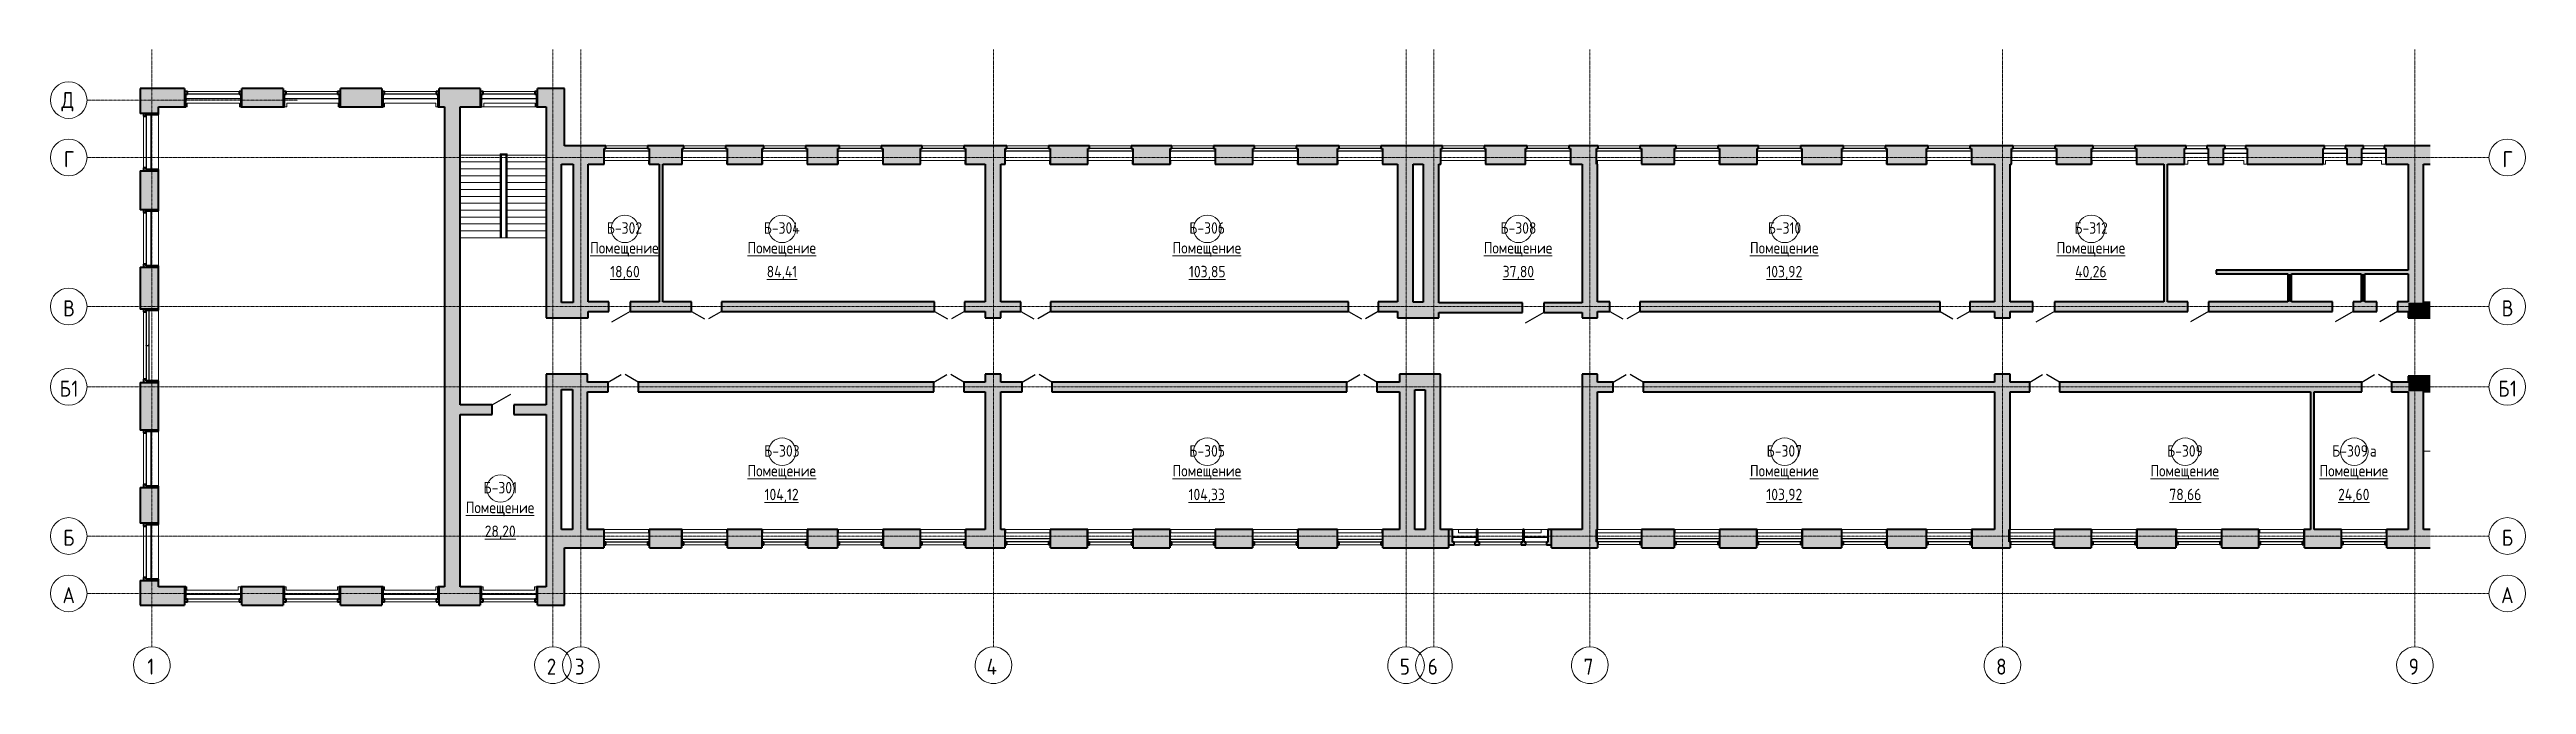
# Model space of a CAD drawing. Header units: millimetres. Extents: x -4092 to 455810, y -7500 to 28668.
# Drawn here: x 231100 to 339172, y -3183 to 24484 of the extents above; entities that cross this region are included whole.
import ezdxf

# ---------------------------------------------------------------- set-up
doc = ezdxf.new("R2010")
doc.units = ezdxf.units.MM
doc.linetypes.add('ADSK_Линия сетки', pattern=[21, 12, -3, 3, -3])
doc.linetypes.add('ADSK_Сверху', pattern=[4.5, 3, -1.5])
for name, color, linetype, lineweight in [('Двери', 7, 'Continuous', 18), ('Каркас_Импост', 7, 'Continuous', 30), ('Лестницы', 7, 'Continuous', 18), ('Марки помещений', 7, 'Continuous', 18), ('Ограждение', 7, 'Continuous', 18), ('Окна', 7, 'Continuous', 18), ('Оси', 7, 'Continuous', 9), ('Панель', 7, 'Continuous', 30), ('Перекрытия', 7, 'Continuous', 18), ('Поручни', 7, 'Continuous', 18), ('Стены', 7, 'Continuous', 18), ('Стены разрез', 7, 'Continuous', 40)]:
    doc.layers.add(name, color=color, linetype=linetype, lineweight=lineweight)
doc.styles.add('GOST Common', font='GOST Common.ttf', dxfattribs={"width": 0.9, "height": 500})
doc.styles.add('GOST Common_1', font='GOST Common.ttf', dxfattribs={"width": 0.9, "height": 700})

msp = doc.modelspace()

# ---------------------------------------------------------------- texts
at = {"layer": 'Марки помещений', "lineweight": 9, "char_height": 500, "attachment_point": 1, "style": 'GOST Common'}
for s, insert, width in [('\\fGOST Common|b0|i0|c204|p34|;\\W.9;Б', (255412, 16959), 432.91), ('-302', (255770, 16959), 1558.48), ('\\fGOST Common|b0|i0|c204|p34|;\\W.9;Б', (262262, 16959), 432.91), ('-304', (262619, 16959), 1601.77), ('\\fGOST Common|b0|i0|c204|p34|;\\W.9;Б', (280828, 16959), 432.91), ('-306', (281185, 16959), 1558.48), ('\\fGOST Common|b0|i0|c204|p34|;\\W.9;Б', (294403, 16959), 432.91), ('-308', (294760, 16959), 1558.48), ('\\fGOST Common|b0|i0|c204|p34|;\\W.9;Б', (306066, 16959), 432.91), ('-310', (306424, 16959), 1443.04), ('\\fGOST Common|b0|i0|c204|p34|;\\W.9;Б', (319446, 16959), 432.91), ('-312', (319803, 16959), 1443.04), ('\\LПомещение', (254686, 16096), 3751.9), ('\\LПомещение', (261553, 16096), 3751.9), ('\\LПомещение', (280101, 16096), 3751.9), ('\\LПомещение', (293676, 16096), 3751.9), ('\\LПомещение', (305292, 16096), 3751.9), ('\\LПомещение', (318672, 16096), 3751.9), ('\\L18,60', (255562, 15059), 1630.63), ('\\L84,41', (262392, 15059), 1717.21), ('\\L103,85', (280816, 15059), 2020.25), ('\\L37,80', (294504, 15059), 1746.08), ('\\L103,92', (306007, 15059), 2020.25), ('\\L40,26', (319482, 15059), 1789.37), ('\\fGOST Common|b0|i0|c204|p34|;\\W.9;Б', (262279, 7245), 432.91), ('-303', (262636, 7245), 1558.48), ('\\fGOST Common|b0|i0|c204|p34|;\\W.9;Б', (280828, 7245), 432.91), ('-305', (281185, 7245), 1558.48), ('\\fGOST Common|b0|i0|c204|p34|;\\W.9;Б', (306019, 7245), 432.91), ('-307', (306376, 7245), 1558.48), ('\\fGOST Common|b0|i0|c204|p34|;\\W.9;Б', (323490, 7245), 432.91), ('-309', (323847, 7245), 1558.48), ('\\fGOST Common|b0|i0|c204|p34|;\\W.9;Б', (330693, 7245), 432.91), ('-309', (331050, 7245), 1558.48), ('\\fGOST Common|b0|i0|c204|p34|;\\W.9;а', (332336, 7245), 432.91), ('\\fGOST Common|b0|i0|c204|p34|;\\W.9;Б', (250034, 5641), 432.91), ('-301', (250392, 5641), 1443.04), ('\\LПомещение', (261553, 6382), 3751.9), ('\\LПомещение', (280101, 6382), 3751.9), ('\\LПомещение', (305292, 6382), 3751.9), ('\\LПомещение', (322764, 6382), 3751.9), ('\\LПомещение', (330144, 6382), 3751.9), ('\\LПомещение', (249260, 4779), 3751.9), ('\\L104,12', (262298, 5345), 1948.1), ('\\L104,33', (280798, 5345), 2063.54), ('\\L103,92', (306007, 5345), 2020.25), ('\\L78,66', (323592, 5345), 1746.08), ('\\L24,60', (330954, 5345), 1789.37), ('\\L28,20', (250088, 3741), 1746.08)]:
    msp.add_mtext(s, dxfattribs=dict(at, insert=insert, width=width))
at = {"layer": 'Оси', "char_height": 700, "attachment_point": 1, "style": 'GOST Common_1'}
for s, insert, width in [('\\fGOST Common|b0|i0|c204|p34|;\\W.9;Д', (231622, 22632), 692.66), ('\\fGOST Common|b0|i0|c204|p34|;\\W.9;Г', (231726, 20058), 548.35), ('\\fGOST Common|b0|i0|c204|p34|;\\W.9;Г', (338126, 20058), 548.35), ('\\fGOST Common|b0|i0|c204|p34|;\\W.9;В', (231696, 13558), 620.51), ('\\fGOST Common|b0|i0|c204|p34|;\\W.9;В', (338096, 13558), 620.51), ('\\fGOST Common|b0|i0|c204|p34|;\\W.9;Б', (231541, 10058), 620.51), ('\\fGOST Common|b0|i0|c204|p34|;\\W.9;1', (232053, 10058), 375.19), ('\\fGOST Common|b0|i0|c204|p34|;\\W.9;Б', (337941, 10058), 620.51), ('\\fGOST Common|b0|i0|c204|p34|;\\W.9;1', (338453, 10058), 375.19), ('\\fGOST Common|b0|i0|c204|p34|;\\W.9;Б', (231696, 3558), 620.51), ('\\fGOST Common|b0|i0|c204|p34|;\\W.9;Б', (338096, 3558), 620.51), ('\\fGOST Common|b0|i0|c204|p34|;\\W.9;А', (231666, 1058), 692.66), ('\\fGOST Common|b0|i0|c204|p34|;\\W.9;А', (338067, 1058), 692.66), ('\\fGOST Common|b0|i0|c204|p34|;\\W.9;1', (235367, -2059), 375.19), ('\\fGOST Common|b0|i0|c204|p34|;\\W.9;2', (252796, -2059), 548.35), ('\\fGOST Common|b0|i0|c204|p34|;\\W.9;3', (254022, -2059), 533.92), ('\\fGOST Common|b0|i0|c204|p34|;\\W.9;4', (271986, -2059), 620.51), ('\\fGOST Common|b0|i0|c204|p34|;\\W.9;5', (290016, -2059), 548.35), ('\\fGOST Common|b0|i0|c204|p34|;\\W.9;6', (291236, -2059), 548.35), ('\\fGOST Common|b0|i0|c204|p34|;\\W.9;7', (298036, -2059), 548.35), ('\\fGOST Common|b0|i0|c204|p34|;\\W.9;8', (316036, -2059), 548.35), ('\\fGOST Common|b0|i0|c204|p34|;\\W.9;9', (334036, -2059), 548.35)]:
    msp.add_mtext(s, dxfattribs=dict(at, insert=insert, width=width))

# ---------------------------------------------------------------- blocks, each defined once
blk = doc.blocks.new('Ограждение - Ограждение-227923-03_Б_На лист')
at = {"layer": 'Поручни'}
for p, q in [((15816, 19938), (15816, 16287)), ((16116, 19938), (15816, 19938)), ((15821, 19933), (15821, 16287)), ((16111, 19933), (15821, 19933)), ((15861, 19893), (15861, 16287)), ((16071, 19893), (15861, 19893)), ((15876, 19878), (15876, 16287)), ((16056, 19878), (15876, 19878)), ((16056, 16287), (16056, 19878)), ((16071, 16287), (16071, 19893)), ((16086, 19891), (16086, 19908)), ((16111, 19887), (16111, 19933)), ((16111, 16287), (16111, 19887)), ((16116, 19887), (16116, 19938)), ((16116, 16287), (16116, 19887)), ((15821, 16287), (15816, 16287)), ((15861, 16287), (15821, 16287)), ((15876, 16287), (15861, 16287))]:
    blk.add_line(p, q, dxfattribs=at)
blk = doc.blocks.new('ИРНИТУ-Окно-ГОСТ23166-99_4_2_Створки - 1920 x 2350-287669-03_Б_На лист')
at = {"layer": 'Каркас_Импост'}
for p, q in [((-1018.1, 210), (941.9, 210)), ((-1018.1, 210), (-1018.1, 90)), ((-1018.1, 210), (-983.1, 210)), ((-1018.1, 90), (941.9, 90)), ((-1018.1, 90), (-983.1, 90)), ((941.9, 210), (906.9, 210)), ((941.9, 90), (906.9, 90)), ((941.9, 210), (941.9, 90))]:
    blk.add_line(p, q, dxfattribs=at)
blk = doc.blocks.new('ИРНИТУ-Окно-ГОСТ23166-99_4_2_Створки - 1920 x 2350-934199-03_Б_На лист')
at = {"layer": 'Каркас_Импост'}
for p, q in [((-1018.1, 220), (941.9, 220)), ((-1018.1, 220), (-1018.1, 100)), ((-1018.1, 220), (-983.1, 220)), ((-1018.1, 100), (941.9, 100)), ((-1018.1, 100), (-983.1, 100)), ((941.9, 220), (906.9, 220)), ((941.9, 100), (906.9, 100)), ((941.9, 220), (941.9, 100))]:
    blk.add_line(p, q, dxfattribs=at)
blk = doc.blocks.new('ИРНИТУ-Окно-ГОСТ23166-99_2_1_Створка - 1000 x 2350-1081117-03_Б_На лист')
at = {"layer": 'Каркас_Импост'}
for p, q in [((-1018.1, 220), (21.9, 220)), ((-1018.1, 220), (-1018.1, 20)), ((-1018.1, 220), (-983.1, 220)), ((-1018.1, 20), (21.9, 20)), ((-1018.1, 20), (-983.1, 20)), ((21.9, 220), (-13.1, 220)), ((21.9, 20), (-13.1, 20)), ((21.9, 220), (21.9, 20))]:
    blk.add_line(p, q, dxfattribs=at)
blk = doc.blocks.new('AC_Дверь_Однопольная_ДеревяннаяВнутренняя_ГОСТ6629-88 - 860х2080h-423457-03_Б_На лист')
at = {"layer": 'Панель'}
blk.add_line((-450, 210), (329, 660), dxfattribs=at)
blk = doc.blocks.new('ИРНИТУ_Дверь_Однопольная_ДеревяннаяВнутренняя_филенчатая - 900х2080 без верха-1341253-03_Б_На лист')
at = {"layer": 'Панель'}
blk.add_line((-470, 210), (344, 680), dxfattribs=at)
blk = doc.blocks.new('AC_Дверь_Двупольная_ДеревяннаяВнутренняя_филенчатая_с_верхом - 1260х2080-413008-03_Б_На лист')
at = {"layer": 'Панель'}
for p, q in [((-650, 210), (-87, 535)), ((650, 210), (87, 535))]:
    blk.add_line(p, q, dxfattribs=at)
blk = doc.blocks.new('ИРНИТУ-Окно-ГОСТ23166-99_2_1_Створка - 1000 x 1800-942852-03_Б_На лист')
at = {"layer": 'Каркас_Импост'}
for p, q in [((-1018.1, 280), (21.9, 280)), ((-1018.1, 280), (-1018.1, 80)), ((-1018.1, 280), (-983.1, 280)), ((-1018.1, 80), (21.9, 80)), ((-1018.1, 80), (-983.1, 80)), ((21.9, 280), (-13.1, 280)), ((21.9, 80), (-13.1, 80)), ((21.9, 280), (21.9, 80))]:
    blk.add_line(p, q, dxfattribs=at)
blk = doc.blocks.new('ИРНИТУ-Окно-ГОСТ23166-99_4_2_Створки - 1920 x 2350-415137-03_Б_На лист')
at = {"layer": 'Каркас_Импост'}
for p, q in [((-1018.1, -160), (941.9, -160)), ((-1018.1, -280), (-1018.1, -160)), ((-1018.1, -160), (-983.1, -160)), ((-1018.1, -280), (941.9, -280)), ((-1018.1, -280), (-983.1, -280)), ((941.9, -160), (906.9, -160)), ((941.9, -280), (906.9, -280)), ((941.9, -280), (941.9, -160))]:
    blk.add_line(p, q, dxfattribs=at)
blk = doc.blocks.new('ИРНИТУ-Окно-ГОСТ23166-99_6_3_Створки - 2350 x 2350-686471-03_Б_На лист')
at = {"layer": 'Каркас_Импост'}
for p, q in [((-1233.1, 210), (1156.9, 210)), ((-1233.1, 210), (-1233.1, 10)), ((-1233.1, 210), (-1198.1, 210)), ((-1233.1, 10), (1156.9, 10)), ((-1233.1, 10), (-1198.1, 10)), ((1156.9, 210), (1121.9, 210)), ((1156.9, 10), (1121.9, 10)), ((1156.9, 210), (1156.9, 10))]:
    blk.add_line(p, q, dxfattribs=at)
blk = doc.blocks.new('ИРНИТУ-Окно-ГОСТ23166-99_6_3_Створки - 2350 x 2350-686492-03_Б_На лист')
at = {"layer": 'Каркас_Импост'}
for p, q in [((-1233.1, -10), (1156.9, -10)), ((-1233.1, -210), (-1233.1, -10)), ((-1233.1, -10), (-1198.1, -10)), ((-1233.1, -210), (1156.9, -210)), ((-1233.1, -210), (-1198.1, -210)), ((1156.9, -10), (1121.9, -10)), ((1156.9, -210), (1121.9, -210)), ((1156.9, -210), (1156.9, -10))]:
    blk.add_line(p, q, dxfattribs=at)
blk = doc.blocks.new('ИРНИТУ-Окно-ГОСТ23166-99_4_2_Створки - 1520 x 2350-772737-03_Б_На лист')
at = {"layer": 'Каркас_Импост'}
for p, q in [((-808.1, -90), (731.9, -90)), ((-808.1, -210), (-808.1, -90)), ((-808.1, -90), (-773.1, -90)), ((-808.1, -210), (731.9, -210)), ((-808.1, -210), (-773.1, -210)), ((731.9, -90), (696.9, -90)), ((731.9, -210), (716.9, -210)), ((731.9, -210), (731.9, -90))]:
    blk.add_line(p, q, dxfattribs=at)
blk = doc.blocks.new('ИРНИТУ-Окно-ГОСТ23166-99_4_2_Створки - 1520 x 2350-772734-03_Б_На лист')
at = {"layer": 'Каркас_Импост'}
for p, q in [((-808.1, -90), (731.9, -90)), ((-808.1, -210), (-808.1, -90)), ((-808.1, -90), (-773.1, -90)), ((-808.1, -210), (731.9, -210)), ((-808.1, -210), (-793.1, -210)), ((731.9, -90), (696.9, -90)), ((731.9, -210), (696.9, -210)), ((731.9, -210), (731.9, -90))]:
    blk.add_line(p, q, dxfattribs=at)
blk = doc.blocks.new('Ось сетки - D8-4846-03_Б_На лист')
at = {"layer": 'Оси', "lineweight": 18}
for start, end in [(360, 180), (180, 360)]:
    blk.add_arc((0, 0), 4, start, end, dxfattribs=at)
blk = doc.blocks.new('ADSK_Марка_Помещение - Номер Имя Площадь Площадь проемов-115235-03_Б_На лист')
at = {"layer": 'Марки помещений'}
blk.add_circle((0, 0), 3, dxfattribs=at)

# ---------------------------------------------------------------- hatches: boundary and pattern name
at = {"layer": 'Стены'}
h = msp.add_hatch(color=256, dxfattribs=at)
h.paths.add_polyline_path([(235055, 1075), (235855, 1075), (235855, 1345), (235055, 1345)], flags=0)
h.paths.add_polyline_path([(235855, 3845), (235855, 5405), (235055, 5405), (235055, 3845)], flags=0)
h.paths.add_polyline_path([(235855, 7905), (235855, 9975), (235055, 9975), (235055, 7905)], flags=0)
h.paths.add_polyline_path([(235055, 13175), (235855, 13175), (235855, 15005), (235055, 15005)], flags=0)
h.paths.add_polyline_path([(235855, 17505), (235855, 19205), (235055, 19205), (235055, 17505)], flags=0)
h.paths.add_polyline_path([(235855, 21705), (235855, 22795), (235055, 22795), (235055, 21705)], flags=0)
h = msp.add_hatch(color=256, dxfattribs=at)
h.paths.add_polyline_path([(249015, 21995), (249895, 21995), (249895, 22795), (248095, 22795), (248095, 21995), (248335, 21995)], flags=0)
h.paths.add_polyline_path([(253575, 21995), (253575, 22795), (252395, 22795), (252395, 21995), (253011, 21995)], flags=0)
h.paths.add_polyline_path([(245595, 21995), (245595, 22795), (243795, 22795), (243795, 21995)], flags=0)
h.paths.add_polyline_path([(240401, 21995), (241295, 21995), (241295, 22795), (239495, 22795), (239495, 21995)], flags=0)
h.paths.add_polyline_path([(236995, 21995), (236995, 22795), (235855, 22795), (235855, 21995)], flags=0)
h = msp.add_hatch(color=256, dxfattribs=at)
h.paths.add_polyline_path([(235195, 19205), (235855, 19205), (235855, 19260), (235315, 19260), (235315, 19330), (235195, 19330)], flags=0)
h.paths.add_polyline_path([(235195, 21580), (235315, 21580), (235315, 21650), (235855, 21650), (235855, 21705), (235195, 21705)], flags=0)
h = msp.add_hatch(color=256, dxfattribs=at)
h.paths.add_polyline_path([(239495, 21995), (239495, 22655), (239370, 22655), (239370, 22535), (239440, 22535), (239440, 21995)], flags=0)
h.paths.add_polyline_path([(236995, 21995), (237050, 21995), (237050, 22535), (237120, 22535), (237120, 22655), (236995, 22655)], flags=0)
h = msp.add_hatch(color=256, dxfattribs=at)
h.paths.add_polyline_path([(243795, 21995), (243795, 22655), (243670, 22655), (243670, 22535), (243740, 22535), (243740, 21995)], flags=0)
h.paths.add_polyline_path([(241295, 21995), (241350, 21995), (241350, 22535), (241420, 22535), (241420, 22655), (241295, 22655)], flags=0)
h = msp.add_hatch(color=256, dxfattribs=at)
h.paths.add_polyline_path([(248040, 21995), (248095, 21995), (248095, 22655), (247970, 22655), (247970, 22535), (248040, 22535)], flags=0)
h.paths.add_polyline_path([(245595, 21995), (245650, 21995), (245650, 22535), (245720, 22535), (245720, 22655), (245595, 22655)], flags=0)
for points in [[(248335, 1075), (249015, 1075), (249015, 21995), (248335, 21995), (248335, 5449)], [(253575, 19495), (253575, 21995), (252775, 21995), (252775, 19495), (253435, 19495)], [(253435, 13456), (253435, 19495), (252775, 19495), (252775, 13456), (253011, 13456)], [(254600, 13456), (254600, 19495), (253940, 19495), (253940, 13456)], [(257860, 13495), (257860, 19495), (257700, 19495), (257700, 13495)], [(272607, 12796), (272607, 19495), (271927, 19495), (271927, 12796)], [(290595, 13476), (290595, 19495), (289915, 19495), (289915, 13476)], [(291715, 13476), (291715, 19495), (291035, 19495), (291035, 13476)], [(298645, 12796), (298645, 19495), (297965, 19495), (297965, 12796)], [(316645, 12796), (316645, 19495), (315965, 19495), (315965, 12796), (316062, 12796)], [(323515, 13495), (323515, 19495), (323355, 19495), (323355, 13495)], [(334675, 13456), (334675, 19495), (334015, 19495), (334015, 13456)], [(332125, 14705), (334015, 14705), (334015, 14865), (325635, 14865), (325635, 14705), (331965, 14705)], [(328915, 13495), (328915, 14705), (328755, 14705), (328755, 13495)], [(332125, 13495), (332125, 14705), (331965, 14705), (331965, 13495)], [(254600, 12796), (254600, 13456), (252775, 13456), (252775, 12796), (253011, 12796)], [(291715, 12796), (291715, 13476), (289915, 13476), (289915, 12796), (290841, 12796)], [(334977, 12796), (334977, 13456), (334015, 13456), (334015, 12796)], [(254575, 9676), (254575, 10336), (252775, 10336), (252775, 9676), (253915, 9676)], [(272607, 3575), (272607, 10340), (271927, 10340), (271927, 3575)], [(291795, 9660), (291795, 10340), (289995, 10340), (289995, 9660), (291115, 9660)], [(298645, 3575), (298645, 10340), (297965, 10340), (297965, 3575), (298600, 3575)], [(316600, 3575), (316645, 3575), (316645, 10340), (315965, 10340), (315965, 3575), (316062, 3575)], [(334977, 9585), (334977, 10245), (334015, 10245), (334015, 9585), (334675, 9585)], [(253435, 3575), (253435, 9676), (252775, 9676), (252775, 3575), (253011, 3575)], [(253915, 3575), (254575, 3575), (254575, 9676), (253915, 9676), (253915, 5449)], [(289995, 3575), (290675, 3575), (290675, 9660), (289995, 9660), (289995, 5449)], [(291115, 3575), (291795, 3575), (291795, 9660), (291115, 9660), (291115, 5449)], [(329915, 3575), (329915, 9575), (329755, 9575), (329755, 3575)], [(334015, 3575), (334675, 3575), (334675, 9585), (334015, 9585), (334015, 5449)], [(253011, 275), (253575, 275), (253575, 2775), (252775, 2775), (252775, 275)]]:
    msp.add_hatch(color=256, dxfattribs=at).paths.add_polyline_path(points, flags=0)
h = msp.add_hatch(color=256, dxfattribs=at)
h.paths.add_polyline_path([(252395, 21995), (252395, 22655), (252270, 22655), (252270, 22535), (252340, 22535), (252340, 21995)], flags=0)
h.paths.add_polyline_path([(249895, 21995), (249950, 21995), (249950, 22535), (250020, 22535), (250020, 22655), (249895, 22655)], flags=0)
h = msp.add_hatch(color=256, dxfattribs=at)
h.paths.add_polyline_path([(334675, 19495), (334977, 19495), (334977, 20295), (332965, 20295), (332965, 20175), (333035, 20175), (333035, 19495), (334015, 19495)], flags=0)
h.paths.add_polyline_path([(331335, 19495), (331995, 19495), (331995, 20175), (332065, 20175), (332065, 20295), (331265, 20295), (331265, 20175), (331335, 20175)], flags=0)
h.paths.add_polyline_path([(326990, 19495), (330295, 19495), (330295, 20175), (330365, 20175), (330365, 20295), (326920, 20295), (326920, 20175), (326990, 20175)], flags=0)
h.paths.add_polyline_path([(323515, 19495), (324250, 19495), (324250, 20175), (324320, 20175), (324320, 20295), (322090, 20295), (322090, 20175), (322160, 20175), (322160, 19495), (323355, 19495)], flags=0)
h.paths.add_polyline_path([(325950, 19495), (325950, 20175), (326020, 20175), (326020, 20295), (325220, 20295), (325220, 20175), (325290, 20175), (325290, 19495)], flags=0)
h.paths.add_polyline_path([(316700, 19495), (316700, 20175), (316770, 20175), (316770, 20295), (314890, 20295), (314890, 20175), (314960, 20175), (314960, 19495), (316645, 19495)], flags=0)
h.paths.add_polyline_path([(318660, 19495), (320200, 19495), (320200, 20175), (320270, 20175), (320270, 20295), (318590, 20295), (318590, 20175), (318660, 20175)], flags=0)
h.paths.add_polyline_path([(313000, 19495), (313000, 20175), (313070, 20175), (313070, 20295), (311190, 20295), (311190, 20175), (311260, 20175), (311260, 19495)], flags=0)
h.paths.add_polyline_path([(305600, 19495), (305600, 20175), (305670, 20175), (305670, 20295), (303890, 20295), (303890, 20175), (303960, 20175), (303960, 19495)], flags=0)
h.paths.add_polyline_path([(307560, 19495), (309300, 19495), (309300, 20175), (309370, 20175), (309370, 20295), (307490, 20295), (307490, 20175), (307560, 20175)], flags=0)
h.paths.add_polyline_path([(297460, 19495), (298600, 19495), (298600, 20175), (298670, 20175), (298670, 20295), (297390, 20295), (297390, 20175), (297460, 20175)], flags=0)
h.paths.add_polyline_path([(300560, 19495), (302000, 19495), (302000, 20175), (302070, 20175), (302070, 20295), (300490, 20295), (300490, 20175), (300560, 20175)], flags=0)
h.paths.add_polyline_path([(295500, 19495), (295500, 20175), (295570, 20175), (295570, 20295), (293690, 20295), (293690, 20175), (293760, 20175), (293760, 19495)], flags=0)
h.paths.add_polyline_path([(291800, 19495), (291800, 20175), (291870, 20175), (291870, 20295), (289190, 20295), (289190, 20175), (289260, 20175), (289260, 19495), (291715, 19495)], flags=0)
h.paths.add_polyline_path([(287300, 19495), (287300, 20175), (287370, 20175), (287370, 20295), (285490, 20295), (285490, 20175), (285560, 20175), (285560, 19495)], flags=0)
h.paths.add_polyline_path([(281960, 19495), (283600, 19495), (283600, 20175), (283670, 20175), (283670, 20295), (281890, 20295), (281890, 20175), (281960, 20175)], flags=0)
h.paths.add_polyline_path([(276400, 19495), (276400, 20175), (276470, 20175), (276470, 20295), (274690, 20295), (274690, 20175), (274760, 20175), (274760, 19495)], flags=0)
h.paths.add_polyline_path([(278360, 19495), (280000, 19495), (280000, 20175), (280070, 20175), (280070, 20295), (278290, 20295), (278290, 20175), (278360, 20175)], flags=0)
h.paths.add_polyline_path([(271927, 19495), (272800, 19495), (272800, 20175), (272870, 20175), (272870, 20295), (270990, 20295), (270990, 20175), (271060, 20175), (271060, 19495), (271926, 19495)], flags=0)
h.paths.add_polyline_path([(267460, 19495), (269100, 19495), (269100, 20175), (269170, 20175), (269170, 20295), (267390, 20295), (267390, 20175), (267460, 20175)], flags=0)
h.paths.add_polyline_path([(264160, 19495), (265500, 19495), (265500, 20175), (265570, 20175), (265570, 20295), (264090, 20295), (264090, 20175), (264160, 20175)], flags=0)
h.paths.add_polyline_path([(262200, 19495), (262200, 20175), (262270, 20175), (262270, 20295), (260590, 20295), (260590, 20175), (260660, 20175), (260660, 19495)], flags=0)
h.paths.add_polyline_path([(258700, 19495), (258700, 20175), (258770, 20175), (258770, 20295), (257190, 20295), (257190, 20175), (257260, 20175), (257260, 19495), (257860, 19495)], flags=0)
h.paths.add_polyline_path([(254600, 19495), (255300, 19495), (255300, 20175), (255370, 20175), (255370, 20295), (253575, 20295), (253575, 19495), (253940, 19495)], flags=0)
h = msp.add_hatch(color=256, dxfattribs=at)
h.paths.add_polyline_path([(235195, 15005), (235855, 15005), (235855, 15060), (235315, 15060), (235315, 15130), (235195, 15130)], flags=0)
h.paths.add_polyline_path([(235195, 17380), (235315, 17380), (235315, 17450), (235855, 17450), (235855, 17505), (235195, 17505)], flags=0)
h = msp.add_hatch(color=256, dxfattribs=at)
h.paths.add_polyline_path([(235195, 9975), (235855, 9975), (235855, 10050), (235315, 10050), (235315, 10120), (235195, 10120)], flags=0)
h.paths.add_polyline_path([(235315, 13060), (235315, 13130), (235855, 13130), (235855, 13175), (235195, 13175), (235195, 13060)], flags=0)
h = msp.add_hatch(color=256, dxfattribs=at)
h.paths.add_polyline_path([(271927, 13075), (271926, 13495), (271017, 13495), (271017, 13075), (271926, 13075)], flags=0)
h.paths.add_polyline_path([(269717, 13075), (269717, 13495), (260413, 13495), (260413, 13075), (265621, 13075)], flags=0)
h.paths.add_polyline_path([(259113, 13075), (259113, 13495), (256440, 13495), (256440, 13075)], flags=0)
h.paths.add_polyline_path([(255500, 13075), (255500, 13495), (254600, 13495), (254600, 13075)], flags=0)
h = msp.add_hatch(color=256, dxfattribs=at)
h.paths.add_polyline_path([(289915, 13075), (289915, 13495), (289077, 13495), (289077, 13075)], flags=0)
h.paths.add_polyline_path([(287777, 13075), (287777, 13495), (274777, 13495), (274777, 13075), (284536, 13075)], flags=0)
h.paths.add_polyline_path([(272607, 13075), (273477, 13075), (273477, 13495), (272607, 13495)], flags=0)
h = msp.add_hatch(color=256, dxfattribs=at)
h.paths.add_polyline_path([(297146, 13027), (297965, 13027), (297965, 13447), (296305, 13447), (296305, 13027)], flags=0)
h.paths.add_polyline_path([(295365, 13027), (295365, 13447), (291715, 13447), (291715, 13027)], flags=0)
h = msp.add_hatch(color=256, dxfattribs=at)
h.paths.add_polyline_path([(315965, 13075), (315965, 13495), (314885, 13495), (314885, 13075)], flags=0)
h.paths.add_polyline_path([(313585, 13075), (313585, 13495), (300485, 13495), (300485, 13075), (309757, 13075)], flags=0)
h.paths.add_polyline_path([(298645, 13075), (299185, 13075), (299185, 13495), (298645, 13495)], flags=0)
h = msp.add_hatch(color=256, dxfattribs=at)
h.paths.add_polyline_path([(331610, 13075), (332650, 13075), (332650, 13495), (331610, 13495)], flags=0)
h.paths.add_polyline_path([(333550, 13075), (334015, 13075), (334015, 13495), (333550, 13495)], flags=0)
h.paths.add_polyline_path([(330710, 13075), (330710, 13495), (325293, 13495), (325293, 13075), (328672, 13075)], flags=0)
h.paths.add_polyline_path([(324393, 13075), (324393, 13495), (318580, 13495), (318580, 13075), (322367, 13075)], flags=0)
h.paths.add_polyline_path([(317640, 13075), (317640, 13495), (316645, 13495), (316645, 13075)], flags=0)
h = msp.add_hatch(color=256, dxfattribs=at)
h.paths.add_polyline_path([(271927, 9575), (271926, 9995), (270985, 9995), (270985, 9575), (271926, 9575)], flags=0)
h.paths.add_polyline_path([(269685, 9575), (269685, 9995), (256780, 9995), (256780, 9575), (265621, 9575)], flags=0)
h.paths.add_polyline_path([(255480, 9575), (255480, 9995), (254575, 9995), (254575, 9575)], flags=0)
h = msp.add_hatch(color=256, dxfattribs=at)
h.paths.add_polyline_path([(289995, 9575), (289995, 9995), (289005, 9995), (289005, 9575)], flags=0)
h.paths.add_polyline_path([(287705, 9575), (287705, 9995), (274837, 9995), (274837, 9575), (284536, 9575)], flags=0)
h.paths.add_polyline_path([(273537, 9575), (273537, 9995), (272607, 9995), (272607, 9575)], flags=0)
h = msp.add_hatch(color=256, dxfattribs=at)
h.paths.add_polyline_path([(315965, 9575), (315965, 9995), (300630, 9995), (300630, 9575), (309757, 9575)], flags=0)
h.paths.add_polyline_path([(298645, 9575), (299330, 9575), (299330, 9995), (298645, 9995)], flags=0)
h = msp.add_hatch(color=256, dxfattribs=at)
h.paths.add_polyline_path([(328672, 9575), (331985, 9575), (331985, 9995), (318800, 9995), (318800, 9575), (322367, 9575)], flags=0)
h.paths.add_polyline_path([(334015, 9575), (334015, 9995), (333285, 9995), (333285, 9575)], flags=0)
h.paths.add_polyline_path([(317500, 9575), (317500, 9995), (316645, 9995), (316645, 9575)], flags=0)
h = msp.add_hatch(color=256, dxfattribs=at)
h.paths.add_polyline_path([(251360, 8575), (252775, 8575), (252775, 8995), (251360, 8995)], flags=0)
h.paths.add_polyline_path([(250420, 8575), (250420, 8995), (249015, 8995), (249015, 8575)], flags=0)
h = msp.add_hatch(color=256, dxfattribs=at)
h.paths.add_polyline_path([(235195, 5405), (235855, 5405), (235855, 5460), (235315, 5460), (235315, 5530), (235195, 5530), (235195, 5449)], flags=0)
h.paths.add_polyline_path([(235315, 7780), (235315, 7850), (235855, 7850), (235855, 7905), (235195, 7905), (235195, 7780)], flags=0)
h = msp.add_hatch(color=256, dxfattribs=at)
h.paths.add_polyline_path([(235195, 1345), (235855, 1345), (235855, 1400), (235315, 1400), (235315, 1470), (235195, 1470)], flags=0)
h.paths.add_polyline_path([(235315, 3720), (235315, 3790), (235855, 3790), (235855, 3845), (235195, 3845), (235195, 3720)], flags=0)
h = msp.add_hatch(color=256, dxfattribs=at)
h.paths.add_polyline_path([(334977, 2775), (334977, 3575), (333080, 3575), (333080, 2775)], flags=0)
h.paths.add_polyline_path([(329480, 2775), (331080, 2775), (331080, 3575), (329480, 3575)], flags=0)
h.paths.add_polyline_path([(327480, 2775), (327480, 3575), (325880, 3575), (325880, 2775)], flags=0)
h.paths.add_polyline_path([(322180, 2775), (323880, 2775), (323880, 3575), (322180, 3575)], flags=0)
h.paths.add_polyline_path([(316062, 2775), (316645, 2775), (316645, 3035), (316600, 3035), (316600, 3575), (314980, 3575), (314980, 2775)], flags=0)
h.paths.add_polyline_path([(319214, 2775), (320180, 2775), (320180, 3575), (318580, 3575), (318580, 2775)], flags=0)
h.paths.add_polyline_path([(307580, 2775), (309280, 2775), (309280, 3575), (307580, 3575)], flags=0)
h.paths.add_polyline_path([(305580, 2775), (305580, 3575), (303980, 3575), (303980, 2775)], flags=0)
h.paths.add_polyline_path([(312980, 2775), (312980, 3575), (311280, 3575), (311280, 2775)], flags=0)
h.paths.add_polyline_path([(298645, 2775), (298645, 3035), (298600, 3035), (298600, 3575), (296635, 3575), (296635, 2775), (297146, 2775)], flags=0)
h.paths.add_polyline_path([(301980, 2775), (301980, 3575), (300580, 3575), (300580, 2775)], flags=0)
h.paths.add_polyline_path([(285580, 2775), (287280, 2775), (287280, 3575), (285580, 3575)], flags=0)
h.paths.add_polyline_path([(290841, 2775), (292135, 2775), (292135, 3575), (289280, 3575), (289280, 2775)], flags=0)
h.paths.add_polyline_path([(276380, 2775), (276380, 3575), (274780, 3575), (274780, 2775)], flags=0)
h.paths.add_polyline_path([(279980, 2775), (279980, 3575), (278380, 3575), (278380, 2775)], flags=0)
h.paths.add_polyline_path([(281980, 2775), (283580, 2775), (283580, 3575), (281980, 3575)], flags=0)
h.paths.add_polyline_path([(271926, 2775), (272780, 2775), (272780, 3575), (271080, 3575), (271080, 2775)], flags=0)
h.paths.add_polyline_path([(264180, 2775), (265480, 2775), (265480, 3575), (264180, 3575)], flags=0)
h.paths.add_polyline_path([(267480, 2775), (269080, 2775), (269080, 3575), (267480, 3575)], flags=0)
h.paths.add_polyline_path([(260680, 2775), (262180, 2775), (262180, 3575), (260680, 3575)], flags=0)
h.paths.add_polyline_path([(258680, 2775), (258680, 3575), (257280, 3575), (257280, 2775)], flags=0)
h.paths.add_polyline_path([(252775, 2775), (255280, 2775), (255280, 3575), (252775, 3575)], flags=0)
h = msp.add_hatch(color=256, dxfattribs=at)
h.paths.add_polyline_path([(257280, 2895), (257280, 3575), (257260, 3575), (257260, 3015), (257190, 3015), (257190, 2895)], flags=0)
h.paths.add_polyline_path([(255370, 2895), (255370, 3015), (255300, 3015), (255300, 3575), (255280, 3575), (255280, 2895)], flags=0)
h = msp.add_hatch(color=256, dxfattribs=at)
h.paths.add_polyline_path([(260590, 2895), (260680, 2895), (260680, 3575), (260660, 3575), (260660, 3015), (260590, 3015)], flags=0)
h.paths.add_polyline_path([(258680, 2895), (258770, 2895), (258770, 3015), (258700, 3015), (258700, 3575), (258680, 3575)], flags=0)
h = msp.add_hatch(color=256, dxfattribs=at)
h.paths.add_polyline_path([(264090, 2895), (264180, 2895), (264180, 3575), (264160, 3575), (264160, 3015), (264090, 3015)], flags=0)
h.paths.add_polyline_path([(262180, 2895), (262270, 2895), (262270, 3015), (262200, 3015), (262200, 3575), (262180, 3575)], flags=0)
h = msp.add_hatch(color=256, dxfattribs=at)
h.paths.add_polyline_path([(267480, 2895), (267480, 3575), (267460, 3575), (267460, 3015), (267390, 3015), (267390, 2895)], flags=0)
h.paths.add_polyline_path([(265570, 2895), (265570, 3015), (265500, 3015), (265500, 3575), (265480, 3575), (265480, 2895)], flags=0)
h = msp.add_hatch(color=256, dxfattribs=at)
h.paths.add_polyline_path([(270990, 2895), (271080, 2895), (271080, 3575), (271060, 3575), (271060, 3015), (270990, 3015)], flags=0)
h.paths.add_polyline_path([(269080, 2895), (269170, 2895), (269170, 3015), (269100, 3015), (269100, 3575), (269080, 3575)], flags=0)
h = msp.add_hatch(color=256, dxfattribs=at)
h.paths.add_polyline_path([(274690, 2915), (274780, 2915), (274780, 3575), (274760, 3575), (274760, 3035), (274690, 3035)], flags=0)
h.paths.add_polyline_path([(272780, 2915), (272870, 2915), (272870, 3035), (272800, 3035), (272800, 3575), (272780, 3575)], flags=0)
h = msp.add_hatch(color=256, dxfattribs=at)
h.paths.add_polyline_path([(278380, 2895), (278380, 3575), (278360, 3575), (278360, 3015), (278290, 3015), (278290, 2895)], flags=0)
h.paths.add_polyline_path([(276470, 2895), (276470, 3015), (276400, 3015), (276400, 3575), (276380, 3575), (276380, 2895)], flags=0)
h = msp.add_hatch(color=256, dxfattribs=at)
h.paths.add_polyline_path([(281890, 2895), (281980, 2895), (281980, 3575), (281960, 3575), (281960, 3015), (281890, 3015)], flags=0)
h.paths.add_polyline_path([(279980, 2895), (280070, 2895), (280070, 3015), (280000, 3015), (280000, 3575), (279980, 3575)], flags=0)
h = msp.add_hatch(color=256, dxfattribs=at)
h.paths.add_polyline_path([(285490, 2895), (285580, 2895), (285580, 3575), (285560, 3575), (285560, 3015), (285490, 3015)], flags=0)
h.paths.add_polyline_path([(283580, 2895), (283670, 2895), (283670, 3015), (283600, 3015), (283600, 3575), (283580, 3575)], flags=0)
h = msp.add_hatch(color=256, dxfattribs=at)
h.paths.add_polyline_path([(289280, 2895), (289280, 3575), (289260, 3575), (289260, 3015), (289190, 3015), (289190, 2895)], flags=0)
h.paths.add_polyline_path([(287280, 2895), (287370, 2895), (287370, 3015), (287300, 3015), (287300, 3575), (287280, 3575)], flags=0)
h = msp.add_hatch(color=256, dxfattribs=at)
h.paths.add_polyline_path([(296410, 2895), (296635, 2895), (296635, 3575), (296480, 3575), (296480, 3015), (296410, 3015)], flags=0)
h.paths.add_polyline_path([(292135, 2895), (292390, 2895), (292390, 3015), (292320, 3015), (292320, 3575), (292135, 3575)], flags=0)
h.paths.add_polyline_path([(293490, 2895), (293490, 3015), (293420, 3015), (293420, 3575), (293360, 3575), (293360, 3015), (293290, 3015), (293290, 2895)], flags=0)
h.paths.add_polyline_path([(295310, 2895), (295510, 2895), (295510, 3015), (295440, 3015), (295440, 3575), (295380, 3575), (295380, 3015), (295310, 3015)], flags=0)
h = msp.add_hatch(color=256, dxfattribs=at)
h.paths.add_polyline_path([(298645, 2915), (298670, 2915), (298670, 3035), (298645, 3035)], flags=0)
h.paths.add_polyline_path([(300580, 2915), (300580, 3575), (300560, 3575), (300560, 3035), (300490, 3035), (300490, 2915)], flags=0)
h = msp.add_hatch(color=256, dxfattribs=at)
h.paths.add_polyline_path([(303890, 2915), (303980, 2915), (303980, 3575), (303960, 3575), (303960, 3035), (303890, 3035)], flags=0)
h.paths.add_polyline_path([(301980, 2915), (302070, 2915), (302070, 3035), (302000, 3035), (302000, 3575), (301980, 3575)], flags=0)
h = msp.add_hatch(color=256, dxfattribs=at)
h.paths.add_polyline_path([(305670, 2915), (305670, 3035), (305600, 3035), (305600, 3575), (305580, 3575), (305580, 2915)], flags=0)
h.paths.add_polyline_path([(307580, 2915), (307580, 3575), (307560, 3575), (307560, 3035), (307490, 3035), (307490, 2915)], flags=0)
h = msp.add_hatch(color=256, dxfattribs=at)
h.paths.add_polyline_path([(311190, 2915), (311280, 2915), (311280, 3575), (311260, 3575), (311260, 3035), (311190, 3035)], flags=0)
h.paths.add_polyline_path([(309370, 2915), (309370, 3035), (309300, 3035), (309300, 3575), (309280, 3575), (309280, 2915)], flags=0)
h = msp.add_hatch(color=256, dxfattribs=at)
h.paths.add_polyline_path([(314890, 2915), (314980, 2915), (314980, 3575), (314960, 3575), (314960, 3035), (314890, 3035)], flags=0)
h.paths.add_polyline_path([(312980, 2915), (313070, 2915), (313070, 3035), (313000, 3035), (313000, 3575), (312980, 3575)], flags=0)
h = msp.add_hatch(color=256, dxfattribs=at)
h.paths.add_polyline_path([(318490, 2915), (318580, 2915), (318580, 3575), (318560, 3575), (318560, 3035), (318490, 3035)], flags=0)
h.paths.add_polyline_path([(316645, 2915), (316670, 2915), (316670, 3035), (316645, 3035)], flags=0)
h = msp.add_hatch(color=256, dxfattribs=at)
h.paths.add_polyline_path([(322090, 2915), (322180, 2915), (322180, 3575), (322160, 3575), (322160, 3035), (322090, 3035)], flags=0)
h.paths.add_polyline_path([(320180, 2915), (320270, 2915), (320270, 3035), (320200, 3035), (320200, 3575), (320180, 3575)], flags=0)
h = msp.add_hatch(color=256, dxfattribs=at)
h.paths.add_polyline_path([(325790, 2915), (325880, 2915), (325880, 3575), (325860, 3575), (325860, 3035), (325790, 3035)], flags=0)
h.paths.add_polyline_path([(323880, 2915), (323970, 2915), (323970, 3035), (323900, 3035), (323900, 3575), (323880, 3575)], flags=0)
h = msp.add_hatch(color=256, dxfattribs=at)
h.paths.add_polyline_path([(329480, 2915), (329480, 3575), (329460, 3575), (329460, 3035), (329390, 3035), (329390, 2915)], flags=0)
h.paths.add_polyline_path([(327570, 2915), (327570, 3035), (327500, 3035), (327500, 3575), (327480, 3575), (327480, 2915)], flags=0)
h = msp.add_hatch(color=256, dxfattribs=at)
h.paths.add_polyline_path([(332990, 2915), (333080, 2915), (333080, 3575), (333060, 3575), (333060, 3035), (332990, 3035)], flags=0)
h.paths.add_polyline_path([(331080, 2915), (331170, 2915), (331170, 3035), (331100, 3035), (331100, 3575), (331080, 3575)], flags=0)
h = msp.add_hatch(color=256, dxfattribs=at)
h.paths.add_polyline_path([(252395, 275), (252775, 275), (252775, 1075), (252395, 1075)], flags=0)
h.paths.add_polyline_path([(249895, 275), (249895, 1075), (248095, 1075), (248095, 275)], flags=0)
h.paths.add_polyline_path([(241295, 275), (241295, 1075), (239495, 1075), (239495, 275), (240401, 275)], flags=0)
h.paths.add_polyline_path([(245595, 275), (245595, 1075), (243795, 1075), (243795, 275)], flags=0)
h.paths.add_polyline_path([(235055, 275), (236995, 275), (236995, 1075), (235055, 1075)], flags=0)
h = msp.add_hatch(color=256, dxfattribs=at)
h.paths.add_polyline_path([(239370, 415), (239495, 415), (239495, 1075), (239440, 1075), (239440, 535), (239370, 535)], flags=0)
h.paths.add_polyline_path([(236995, 415), (237120, 415), (237120, 535), (237050, 535), (237050, 1075), (236995, 1075)], flags=0)
h = msp.add_hatch(color=256, dxfattribs=at)
h.paths.add_polyline_path([(243670, 415), (243795, 415), (243795, 1075), (243740, 1075), (243740, 535), (243670, 535)], flags=0)
h.paths.add_polyline_path([(241295, 415), (241420, 415), (241420, 535), (241350, 535), (241350, 1075), (241295, 1075)], flags=0)
h = msp.add_hatch(color=256, dxfattribs=at)
h.paths.add_polyline_path([(247970, 415), (248095, 415), (248095, 1075), (248040, 1075), (248040, 535), (247970, 535)], flags=0)
h.paths.add_polyline_path([(245595, 415), (245720, 415), (245720, 535), (245650, 535), (245650, 1075), (245595, 1075)], flags=0)
h = msp.add_hatch(color=256, dxfattribs=at)
h.paths.add_polyline_path([(252395, 415), (252395, 1075), (252340, 1075), (252340, 535), (252270, 535), (252270, 415)], flags=0)
h.paths.add_polyline_path([(249895, 415), (250020, 415), (250020, 535), (249950, 535), (249950, 1075), (249895, 1075)], flags=0)

# ---------------------------------------------------------------- linework, layer by layer
at = {"layer": 'Лестницы'}
for p, q in [((252775, 21990), (249015, 21990)), ((250764, 19887), (249015, 19887)), ((250764, 19587), (249015, 19587)), ((251065, 19887), (252775, 19887)), ((251065, 19587), (252775, 19587)), ((250764, 19287), (249015, 19287)), ((250764, 18987), (249015, 18987)), ((250764, 18687), (249015, 18687)), ((250764, 18387), (249015, 18387)), ((251065, 19287), (252775, 19287)), ((251065, 18987), (252775, 18987)), ((251065, 18687), (252775, 18687)), ((251065, 18387), (252775, 18387)), ((250764, 18087), (249015, 18087)), ((250764, 17787), (249015, 17787)), ((250764, 17487), (249015, 17487)), ((251065, 18087), (252775, 18087)), ((251065, 17787), (252775, 17787)), ((251065, 17487), (252775, 17487)), ((250764, 17187), (249015, 17187)), ((250764, 16887), (249015, 16887)), ((250764, 16587), (249015, 16587)), ((250764, 16287), (249015, 16287)), ((251065, 17187), (252775, 17187)), ((251065, 16887), (252775, 16887)), ((251065, 16587), (252775, 16587))]:
    msp.add_line(p, q, dxfattribs=at)
at = {"layer": 'Лестницы', "linetype": 'ADSK_Сверху'}
for p, q in [((250764, 19887), (249015, 19887)), ((250764, 19587), (249015, 19587)), ((251065, 19887), (252775, 19887)), ((251065, 19587), (252775, 19587)), ((250764, 19287), (249015, 19287)), ((250764, 18987), (249015, 18987)), ((250764, 18687), (249015, 18687)), ((250764, 18387), (249015, 18387)), ((251065, 19287), (252775, 19287)), ((251065, 18987), (252775, 18987)), ((251065, 18687), (252775, 18687)), ((251065, 18387), (252775, 18387)), ((250764, 18087), (249015, 18087)), ((250764, 17787), (249015, 17787)), ((250764, 17487), (249015, 17487)), ((251065, 18087), (252775, 18087)), ((251065, 17787), (252775, 17787)), ((251065, 17487), (252775, 17487)), ((250764, 17187), (249015, 17187)), ((250764, 16887), (249015, 16887)), ((250764, 16587), (249015, 16587)), ((251065, 17187), (252775, 17187)), ((251065, 16887), (252775, 16887)), ((251065, 16587), (252775, 16587))]:
    msp.add_line(p, q, dxfattribs=at)
at = {"layer": 'Оси', "linetype": 'ADSK_Линия сетки'}
for p, q in [((235565, 24484), (235565, -1547)), ((253065, 24484), (253065, -1547)), ((254285, 24484), (254285, -1547)), ((272285, 24484), (272285, -1547)), ((290285, 24484), (290285, -1547)), ((291505, 24484), (291505, -1547)), ((298305, 24484), (298305, -1547)), ((316305, 24484), (316305, -1547)), ((334305, 24484), (334305, -1547)), ((241925, 22285), (232736, 22285)), ((232736, 19785), (337536, 19785)), ((232736, 13285), (337536, 13285)), ((232736, 9785), (337536, 9785)), ((232736, 3285), (337536, 3285)), ((232736, 785), (337536, 785))]:
    msp.add_line(p, q, dxfattribs=at)
at = {"layer": 'Перекрытия'}
for p, q in [((250764, 16287), (249015, 16287)), ((252775, 16287), (250824, 16287)), ((334675, 6978), (334977, 6978))]:
    msp.add_line(p, q, dxfattribs=at)
at = {"layer": 'Стены'}
for p, q in [((235855, 21650), (235855, 19260)), ((237110, 21995), (237050, 21995)), ((237110, 21995), (237110, 22145)), ((237110, 22145), (239385, 22145)), ((237120, 22655), (239370, 22655)), ((239385, 22145), (239385, 21995)), ((239440, 21995), (239385, 21995)), ((241450, 21995), (241350, 21995)), ((241420, 22655), (243670, 22655)), ((241450, 21995), (241450, 22145)), ((241450, 22145), (243690, 22145)), ((243690, 22145), (243690, 21995)), ((243740, 21995), (243690, 21995)), ((245710, 21995), (245650, 21995)), ((245710, 21995), (245710, 22145)), ((245710, 22145), (247950, 22145)), ((245720, 22655), (247970, 22655)), ((247950, 22145), (247950, 21995)), ((248040, 21995), (247950, 21995)), ((250050, 21995), (249950, 21995)), ((250020, 22655), (252270, 22655)), ((250050, 21995), (250050, 22145)), ((250050, 22145), (252290, 22145)), ((252290, 22145), (252290, 21995)), ((252340, 21995), (252290, 21995)), ((235195, 19330), (235195, 21580)), ((255309, 19495), (255300, 19495)), ((255309, 19495), (255309, 19645)), ((255309, 19645), (257229, 19645)), ((255370, 20295), (257190, 20295)), ((257229, 19645), (257229, 19495)), ((257260, 19495), (257229, 19495)), ((258720, 19495), (258700, 19495)), ((258720, 19495), (258720, 19645)), ((258720, 19645), (260640, 19645)), ((258770, 20295), (260590, 20295)), ((260640, 19645), (260640, 19495)), ((260660, 19495), (260640, 19495)), ((262220, 19495), (262200, 19495)), ((262220, 19495), (262220, 19645)), ((262220, 19645), (264140, 19645)), ((262270, 20295), (264090, 20295)), ((264140, 19645), (264140, 19495)), ((264160, 19495), (264140, 19495)), ((265520, 19495), (265500, 19495)), ((265520, 19495), (265520, 19645)), ((265520, 19645), (267440, 19645)), ((265570, 20295), (267390, 20295)), ((267440, 19645), (267440, 19495)), ((267460, 19495), (267440, 19495)), ((269120, 19495), (269100, 19495)), ((269120, 19495), (269120, 19645)), ((269120, 19645), (271040, 19645)), ((269170, 20295), (270990, 20295)), ((271040, 19645), (271040, 19495)), ((271060, 19495), (271040, 19495)), ((272817, 19495), (272800, 19495)), ((272817, 19495), (272817, 19645)), ((272817, 19645), (274737, 19645)), ((272870, 20295), (274690, 20295)), ((274737, 19645), (274737, 19495)), ((274760, 19495), (274737, 19495)), ((276419, 19495), (276400, 19495)), ((276419, 19495), (276419, 19645)), ((276419, 19645), (278339, 19645)), ((276470, 20295), (278290, 20295)), ((278339, 19645), (278339, 19495)), ((278360, 19495), (278339, 19495)), ((280019, 19495), (280000, 19495)), ((280019, 19495), (280019, 19645)), ((280019, 19645), (281939, 19645)), ((280070, 20295), (281890, 20295)), ((281939, 19645), (281939, 19495)), ((281960, 19495), (281939, 19495)), ((283619, 19495), (283600, 19495)), ((283619, 19495), (283619, 19645)), ((283619, 19645), (285539, 19645)), ((283670, 20295), (285490, 20295)), ((285539, 19645), (285539, 19495)), ((285560, 19495), (285539, 19495)), ((287324, 19495), (287300, 19495)), ((287324, 19495), (287324, 19645)), ((287324, 19645), (289244, 19645)), ((287370, 20295), (289190, 20295)), ((289244, 19645), (289244, 19495)), ((289260, 19495), (289244, 19495)), ((291824, 19495), (291800, 19495)), ((291824, 19495), (291824, 19645)), ((291824, 19645), (293744, 19645)), ((291870, 20295), (293690, 20295)), ((293744, 19645), (293744, 19495)), ((293760, 19495), (293744, 19495)), ((295519, 19495), (295500, 19495)), ((295519, 19495), (295519, 19645)), ((295519, 19645), (297439, 19645)), ((295570, 20295), (297390, 20295)), ((297439, 19645), (297439, 19495)), ((297460, 19495), (297439, 19495)), ((298645, 19495), (298645, 19645)), ((298645, 19645), (300560, 19645)), ((298670, 20295), (300490, 20295)), ((302020, 19495), (302000, 19495)), ((302020, 19495), (302020, 19645)), ((302020, 19645), (303940, 19645)), ((302070, 20295), (303890, 20295)), ((303940, 19645), (303940, 19495)), ((303960, 19495), (303940, 19495)), ((305620, 19495), (305600, 19495)), ((305620, 19495), (305620, 19645)), ((305620, 19645), (307540, 19645)), ((305670, 20295), (307490, 20295)), ((307540, 19645), (307540, 19495)), ((307560, 19495), (307540, 19495)), ((309320, 19495), (309300, 19495)), ((309320, 19495), (309320, 19645)), ((309320, 19645), (311240, 19645)), ((309370, 20295), (311190, 20295)), ((311240, 19645), (311240, 19495)), ((311260, 19495), (311240, 19495)), ((313020, 19495), (313000, 19495)), ((313020, 19495), (313020, 19645)), ((313020, 19645), (314940, 19645)), ((313070, 20295), (314890, 20295)), ((314940, 19645), (314940, 19495)), ((314960, 19495), (314940, 19495)), ((316720, 19495), (316700, 19495)), ((316720, 19495), (316720, 19645)), ((316720, 19645), (318640, 19645)), ((316770, 20295), (318590, 20295)), ((318640, 19645), (318640, 19495)), ((318660, 19495), (318640, 19495)), ((320220, 19495), (320200, 19495)), ((320220, 19495), (320220, 19645)), ((320220, 19645), (322140, 19645)), ((320270, 20295), (322090, 20295)), ((322140, 19645), (322140, 19495)), ((322160, 19495), (322140, 19495)), ((324400, 19495), (324250, 19495)), ((324320, 20295), (325220, 20295)), ((324400, 19495), (324400, 19645)), ((324400, 19645), (325290, 19645)), ((325950, 19645), (326840, 19645)), ((326020, 20295), (326920, 20295)), ((326840, 19645), (326840, 19495)), ((326990, 19495), (326840, 19495)), ((330405, 19495), (330295, 19495)), ((330365, 20295), (331265, 20295)), ((330405, 19495), (330405, 19645)), ((330405, 19645), (331335, 19645)), ((331995, 19645), (332845, 19645)), ((332065, 20295), (332965, 20295)), ((332845, 19645), (332845, 19495)), ((333035, 19495), (332845, 19495)), ((235195, 15130), (235195, 17380)), ((235855, 17450), (235855, 15060)), ((235195, 10120), (235195, 13060)), ((235855, 13130), (235855, 10050)), ((235195, 5530), (235195, 7780)), ((235855, 7850), (235855, 5460)), ((235195, 1470), (235195, 3720)), ((235855, 3790), (235855, 1400)), ((255300, 3575), (257260, 3575)), ((255320, 3425), (255320, 3575)), ((257240, 3425), (255320, 3425)), ((257240, 3575), (257240, 3425)), ((258700, 3575), (260660, 3575)), ((258720, 3425), (258720, 3575)), ((260640, 3425), (258720, 3425)), ((260640, 3575), (260640, 3425)), ((262200, 3575), (264160, 3575)), ((262220, 3425), (262220, 3575)), ((264140, 3425), (262220, 3425)), ((264140, 3575), (264140, 3425)), ((265500, 3575), (267460, 3575)), ((265520, 3425), (265520, 3575)), ((267440, 3425), (265520, 3425)), ((267440, 3575), (267440, 3425)), ((269100, 3575), (271060, 3575)), ((269120, 3425), (269120, 3575)), ((271040, 3425), (269120, 3425)), ((271040, 3575), (271040, 3425)), ((272800, 3575), (274760, 3575)), ((272820, 3425), (272820, 3575)), ((274740, 3425), (272820, 3425)), ((274740, 3575), (274740, 3425)), ((276400, 3575), (278360, 3575)), ((276420, 3425), (276420, 3575)), ((278340, 3425), (276420, 3425)), ((278340, 3575), (278340, 3425)), ((280000, 3575), (281960, 3575)), ((280020, 3425), (280020, 3575)), ((281940, 3425), (280020, 3425)), ((281940, 3575), (281940, 3425)), ((283600, 3575), (285560, 3575)), ((283620, 3425), (283620, 3575)), ((285540, 3425), (283620, 3425)), ((285540, 3575), (285540, 3425)), ((287300, 3575), (289260, 3575)), ((287305, 3425), (287305, 3575)), ((289225, 3425), (287305, 3425)), ((289225, 3575), (289225, 3425)), ((292320, 3575), (293360, 3575)), ((292575, 3425), (292575, 3575)), ((293360, 3425), (292575, 3425)), ((293420, 3575), (295380, 3575)), ((295380, 3425), (293420, 3425)), ((295440, 3575), (296480, 3575)), ((296175, 3425), (295440, 3425)), ((296175, 3575), (296175, 3425)), ((298625, 3425), (298625, 3575)), ((300545, 3425), (298625, 3425)), ((298645, 3575), (298645, 3035)), ((298645, 3575), (300560, 3575)), ((300545, 3575), (300545, 3425)), ((302000, 3575), (303960, 3575)), ((302025, 3425), (302025, 3575)), ((303945, 3425), (302025, 3425)), ((303945, 3575), (303945, 3425)), ((305600, 3575), (307560, 3575)), ((305620, 3425), (305620, 3575)), ((307540, 3425), (305620, 3425)), ((307540, 3575), (307540, 3425)), ((309300, 3575), (311260, 3575)), ((309320, 3425), (309320, 3575)), ((311240, 3425), (309320, 3425)), ((311240, 3575), (311240, 3425)), ((313000, 3575), (314960, 3575)), ((313025, 3425), (313025, 3575)), ((314945, 3425), (313025, 3425)), ((314945, 3575), (314945, 3425)), ((316625, 3425), (316625, 3575)), ((318545, 3425), (316625, 3425)), ((316645, 3575), (316645, 3035)), ((316645, 3575), (318560, 3575)), ((318545, 3575), (318545, 3425)), ((320200, 3575), (322160, 3575)), ((320220, 3425), (320220, 3575)), ((322140, 3425), (320220, 3425)), ((322140, 3575), (322140, 3425)), ((323900, 3575), (325860, 3575)), ((323925, 3425), (323925, 3575)), ((325845, 3425), (323925, 3425)), ((325845, 3575), (325845, 3425)), ((327500, 3575), (329460, 3575)), ((327540, 3425), (327540, 3575)), ((329460, 3425), (327540, 3425)), ((331100, 3575), (333060, 3575)), ((331120, 3425), (331120, 3575)), ((333040, 3425), (331120, 3425)), ((333040, 3575), (333040, 3425)), ((257190, 2895), (255370, 2895)), ((260590, 2895), (258770, 2895)), ((264090, 2895), (262270, 2895)), ((267390, 2895), (265570, 2895)), ((270990, 2895), (269170, 2895)), ((274690, 2915), (272870, 2915)), ((278290, 2895), (276470, 2895)), ((281890, 2895), (280070, 2895)), ((285490, 2895), (283670, 2895)), ((289190, 2895), (287370, 2895)), ((293290, 2895), (292390, 2895)), ((295310, 2895), (293490, 2895)), ((296410, 2895), (295510, 2895)), ((300490, 2915), (298670, 2915)), ((303890, 2915), (302070, 2915)), ((307490, 2915), (305670, 2915)), ((311190, 2915), (309370, 2915)), ((314890, 2915), (313070, 2915)), ((318490, 2915), (316670, 2915)), ((322090, 2915), (320270, 2915)), ((325790, 2915), (323970, 2915)), ((329390, 2915), (327570, 2915)), ((332990, 2915), (331170, 2915)), ((237050, 1075), (237085, 1075)), ((237085, 925), (237085, 1075)), ((239325, 925), (237085, 925)), ((239370, 415), (237120, 415)), ((239325, 1075), (239440, 1075)), ((239325, 1075), (239325, 925)), ((241350, 1075), (241425, 1075)), ((243670, 415), (241420, 415)), ((241425, 925), (241425, 1075)), ((243665, 925), (241425, 925)), ((243665, 1075), (243740, 1075)), ((243665, 1075), (243665, 925)), ((245650, 1075), (245720, 1075)), ((245720, 925), (245720, 1075)), ((247960, 925), (245720, 925)), ((247970, 415), (245720, 415)), ((247960, 1075), (248040, 1075)), ((247960, 1075), (247960, 925)), ((249950, 1075), (250015, 1075)), ((250015, 925), (250015, 1075)), ((252255, 925), (250015, 925)), ((252270, 415), (250020, 415)), ((252255, 1075), (252340, 1075)), ((252255, 1075), (252255, 925))]:
    msp.add_line(p, q, dxfattribs=at)
at = {"layer": 'Стены разрез'}
for p, q in [((235055, 22795), (235055, 21705)), ((236995, 22795), (235055, 22795)), ((236995, 22795), (236995, 21995)), ((241295, 22795), (239495, 22795)), ((239495, 21995), (239495, 22795)), ((241295, 22795), (241295, 21995)), ((245595, 22795), (243795, 22795)), ((243795, 21995), (243795, 22795)), ((245595, 22795), (245595, 21995)), ((249895, 22795), (248095, 22795)), ((248095, 21995), (248095, 22795)), ((249895, 22795), (249895, 21995)), ((253575, 22795), (252395, 22795)), ((252395, 21995), (252395, 22795)), ((253575, 20295), (253575, 22795)), ((235855, 21705), (235055, 21705)), ((235195, 21705), (235195, 21580)), ((235315, 21580), (235315, 21650)), ((235315, 21650), (235855, 21650)), ((235855, 21650), (235855, 21995)), ((235855, 21995), (237050, 21995)), ((237120, 22655), (236995, 22655)), ((237050, 21995), (237050, 22535)), ((237050, 22535), (237120, 22535)), ((237120, 22535), (237120, 22655)), ((239495, 22655), (239370, 22655)), ((239370, 22655), (239370, 22535)), ((239370, 22535), (239440, 22535)), ((239440, 22535), (239440, 21995)), ((239440, 21995), (241350, 21995)), ((241420, 22655), (241295, 22655)), ((241350, 21995), (241350, 22535)), ((241350, 22535), (241420, 22535)), ((241420, 22535), (241420, 22655)), ((243795, 22655), (243670, 22655)), ((243670, 22655), (243670, 22535)), ((243670, 22535), (243740, 22535)), ((243740, 22535), (243740, 21995)), ((243740, 21995), (245650, 21995)), ((245720, 22655), (245595, 22655)), ((245650, 21995), (245650, 22535)), ((245650, 22535), (245720, 22535)), ((245720, 22535), (245720, 22655)), ((248095, 22655), (247970, 22655)), ((247970, 22655), (247970, 22535)), ((247970, 22535), (248040, 22535)), ((248040, 22535), (248040, 21995)), ((248040, 21995), (248335, 21995)), ((248335, 21995), (248335, 1075)), ((249015, 21995), (249950, 21995)), ((249015, 8995), (249015, 21995)), ((250020, 22655), (249895, 22655)), ((249950, 21995), (249950, 22535)), ((249950, 22535), (250020, 22535)), ((250020, 22535), (250020, 22655)), ((252395, 22655), (252270, 22655)), ((252270, 22655), (252270, 22535)), ((252270, 22535), (252340, 22535)), ((252340, 22535), (252340, 21995)), ((252340, 21995), (252775, 21995)), ((252775, 21995), (252775, 12796)), ((235195, 21580), (235315, 21580)), ((253435, 19495), (253940, 19495)), ((253435, 13456), (253435, 19495)), ((255370, 20295), (253575, 20295)), ((253940, 19495), (253940, 13456)), ((254600, 19495), (255300, 19495)), ((254600, 13495), (254600, 19495)), ((255300, 19495), (255300, 20175)), ((255300, 20175), (255370, 20175)), ((255370, 20175), (255370, 20295)), ((258770, 20295), (257190, 20295)), ((257190, 20295), (257190, 20175)), ((257190, 20175), (257260, 20175)), ((257260, 20175), (257260, 19495)), ((257260, 19495), (257700, 19495)), ((257700, 19495), (257700, 13495)), ((257860, 19495), (258700, 19495)), ((257860, 13495), (257860, 19495)), ((258700, 19495), (258700, 20175)), ((258700, 20175), (258770, 20175)), ((258770, 20175), (258770, 20295)), ((262270, 20295), (260590, 20295)), ((260590, 20295), (260590, 20175)), ((260590, 20175), (260660, 20175)), ((260660, 20175), (260660, 19495)), ((260660, 19495), (262200, 19495)), ((262200, 19495), (262200, 20175)), ((262200, 20175), (262270, 20175)), ((262270, 20175), (262270, 20295)), ((265570, 20295), (264090, 20295)), ((264090, 20295), (264090, 20175)), ((264090, 20175), (264160, 20175)), ((264160, 20175), (264160, 19495)), ((264160, 19495), (265500, 19495)), ((265500, 19495), (265500, 20175)), ((265500, 20175), (265570, 20175)), ((265570, 20175), (265570, 20295)), ((269170, 20295), (267390, 20295)), ((267390, 20295), (267390, 20175)), ((267390, 20175), (267460, 20175)), ((267460, 20175), (267460, 19495)), ((267460, 19495), (269100, 19495)), ((269100, 19495), (269100, 20175)), ((269100, 20175), (269170, 20175)), ((269170, 20175), (269170, 20295)), ((272870, 20295), (270990, 20295)), ((270990, 20295), (270990, 20175)), ((270990, 20175), (271060, 20175)), ((271060, 20175), (271060, 19495)), ((271060, 19495), (271927, 19495)), ((271927, 19495), (271927, 13495)), ((272607, 19495), (272800, 19495)), ((272607, 13495), (272607, 19495)), ((272800, 19495), (272800, 20175)), ((272800, 20175), (272870, 20175)), ((272870, 20175), (272870, 20295)), ((276470, 20295), (274690, 20295)), ((274690, 20295), (274690, 20175)), ((274690, 20175), (274760, 20175)), ((274760, 20175), (274760, 19495)), ((274760, 19495), (276400, 19495)), ((276400, 19495), (276400, 20175)), ((276400, 20175), (276470, 20175)), ((276470, 20175), (276470, 20295)), ((280070, 20295), (278290, 20295)), ((278290, 20295), (278290, 20175)), ((278290, 20175), (278360, 20175)), ((278360, 20175), (278360, 19495)), ((278360, 19495), (280000, 19495)), ((280000, 19495), (280000, 20175)), ((280000, 20175), (280070, 20175)), ((280070, 20175), (280070, 20295)), ((283670, 20295), (281890, 20295)), ((281890, 20295), (281890, 20175)), ((281890, 20175), (281960, 20175)), ((281960, 20175), (281960, 19495)), ((281960, 19495), (283600, 19495)), ((283600, 19495), (283600, 20175)), ((283600, 20175), (283670, 20175)), ((283670, 20175), (283670, 20295)), ((287370, 20295), (285490, 20295)), ((285490, 20295), (285490, 20175)), ((285490, 20175), (285560, 20175)), ((285560, 20175), (285560, 19495)), ((285560, 19495), (287300, 19495)), ((287300, 19495), (287300, 20175)), ((287300, 20175), (287370, 20175)), ((287370, 20175), (287370, 20295)), ((291870, 20295), (289190, 20295)), ((289190, 20295), (289190, 20175)), ((289190, 20175), (289260, 20175)), ((289260, 20175), (289260, 19495)), ((289260, 19495), (289915, 19495)), ((289915, 19495), (289915, 13495)), ((290595, 19495), (291035, 19495)), ((290595, 13476), (290595, 19495)), ((291035, 19495), (291035, 13476)), ((291715, 19495), (291800, 19495)), ((291715, 13447), (291715, 19495)), ((291800, 19495), (291800, 20175)), ((291800, 20175), (291870, 20175)), ((291870, 20175), (291870, 20295)), ((295570, 20295), (293690, 20295)), ((293690, 20295), (293690, 20175)), ((293690, 20175), (293760, 20175)), ((293760, 20175), (293760, 19495)), ((293760, 19495), (295500, 19495)), ((295500, 19495), (295500, 20175)), ((295500, 20175), (295570, 20175)), ((295570, 20175), (295570, 20295)), ((298670, 20295), (297390, 20295)), ((297390, 20295), (297390, 20175)), ((297390, 20175), (297460, 20175)), ((297460, 20175), (297460, 19495)), ((297460, 19495), (297965, 19495)), ((297965, 19495), (297965, 13447)), ((298600, 19495), (298600, 20175)), ((298600, 20175), (298670, 20175)), ((298645, 19495), (298600, 19495)), ((298645, 13495), (298645, 19495)), ((298670, 20175), (298670, 20295)), ((302070, 20295), (300490, 20295)), ((300490, 20295), (300490, 20175)), ((300490, 20175), (300560, 20175)), ((300560, 20175), (300560, 19495)), ((300560, 19495), (302000, 19495)), ((302000, 19495), (302000, 20175)), ((302000, 20175), (302070, 20175)), ((302070, 20175), (302070, 20295)), ((305670, 20295), (303890, 20295)), ((303890, 20295), (303890, 20175)), ((303890, 20175), (303960, 20175)), ((303960, 20175), (303960, 19495)), ((303960, 19495), (305600, 19495)), ((305600, 19495), (305600, 20175)), ((305600, 20175), (305670, 20175)), ((305670, 20175), (305670, 20295)), ((309370, 20295), (307490, 20295)), ((307490, 20295), (307490, 20175)), ((307490, 20175), (307560, 20175)), ((307560, 20175), (307560, 19495)), ((307560, 19495), (309300, 19495)), ((309300, 19495), (309300, 20175)), ((309300, 20175), (309370, 20175)), ((309370, 20175), (309370, 20295)), ((313070, 20295), (311190, 20295)), ((311190, 20295), (311190, 20175)), ((311190, 20175), (311260, 20175)), ((311260, 20175), (311260, 19495)), ((311260, 19495), (313000, 19495)), ((313000, 19495), (313000, 20175)), ((313000, 20175), (313070, 20175)), ((313070, 20175), (313070, 20295)), ((316770, 20295), (314890, 20295)), ((314890, 20295), (314890, 20175)), ((314890, 20175), (314960, 20175)), ((314960, 20175), (314960, 19495)), ((314960, 19495), (315965, 19495)), ((315965, 19495), (315965, 13495)), ((316645, 19495), (316700, 19495)), ((316645, 13495), (316645, 19495)), ((316700, 19495), (316700, 20175)), ((316700, 20175), (316770, 20175)), ((316770, 20175), (316770, 20295)), ((320270, 20295), (318590, 20295)), ((318590, 20295), (318590, 20175)), ((318590, 20175), (318660, 20175)), ((318660, 20175), (318660, 19495)), ((318660, 19495), (320200, 19495)), ((320200, 19495), (320200, 20175)), ((320200, 20175), (320270, 20175)), ((320270, 20175), (320270, 20295)), ((324320, 20295), (322090, 20295)), ((322090, 20295), (322090, 20175)), ((322090, 20175), (322160, 20175)), ((322160, 20175), (322160, 19495)), ((322160, 19495), (323355, 19495)), ((323355, 19495), (323355, 13495)), ((323515, 19495), (324250, 19495)), ((323515, 13495), (323515, 19495)), ((324250, 19495), (324250, 20175)), ((324250, 20175), (324320, 20175)), ((324320, 20175), (324320, 20295)), ((326020, 20295), (325220, 20295)), ((325220, 20295), (325220, 20175)), ((325220, 20175), (325290, 20175)), ((325290, 20175), (325290, 19495)), ((325290, 19495), (325950, 19495)), ((325950, 19495), (325950, 20175)), ((325950, 20175), (326020, 20175)), ((326020, 20175), (326020, 20295)), ((330365, 20295), (326920, 20295)), ((326920, 20295), (326920, 20175)), ((326920, 20175), (326990, 20175)), ((326990, 20175), (326990, 19495)), ((326990, 19495), (330295, 19495)), ((330295, 19495), (330295, 20175)), ((330295, 20175), (330365, 20175)), ((330365, 20175), (330365, 20295)), ((332065, 20295), (331265, 20295)), ((331265, 20295), (331265, 20175)), ((331265, 20175), (331335, 20175)), ((331335, 20175), (331335, 19495)), ((331335, 19495), (331995, 19495)), ((331995, 19495), (331995, 20175)), ((331995, 20175), (332065, 20175)), ((332065, 20175), (332065, 20295)), ((334977, 20295), (332965, 20295)), ((332965, 20295), (332965, 20175)), ((332965, 20175), (333035, 20175)), ((333035, 20175), (333035, 19495)), ((333035, 19495), (334015, 19495)), ((334015, 19495), (334015, 14865)), ((334675, 19495), (334977, 19495)), ((334675, 13456), (334675, 19495)), ((235055, 19205), (235055, 17505)), ((235055, 19205), (235855, 19205)), ((235195, 19330), (235195, 19205)), ((235315, 19330), (235195, 19330)), ((235315, 19260), (235315, 19330)), ((235855, 19260), (235315, 19260)), ((235855, 17450), (235855, 19260)), ((235855, 17505), (235055, 17505)), ((235195, 17505), (235195, 17380)), ((235195, 17380), (235315, 17380)), ((235315, 17380), (235315, 17450)), ((235315, 17450), (235855, 17450)), ((235195, 15130), (235195, 15005)), ((235315, 15130), (235195, 15130)), ((235315, 15060), (235315, 15130)), ((235055, 15005), (235055, 13175)), ((235055, 15005), (235855, 15005)), ((235855, 15060), (235315, 15060)), ((235855, 13130), (235855, 15060)), ((334015, 14865), (325635, 14865)), ((325635, 14865), (325635, 14705)), ((325635, 14705), (328755, 14705)), ((328755, 14705), (328755, 13495)), ((328915, 14705), (331965, 14705)), ((328915, 13495), (328915, 14705)), ((331965, 14705), (331965, 13495)), ((332125, 14705), (334015, 14705)), ((332125, 13495), (332125, 14705)), ((334015, 14705), (334015, 13495)), ((235855, 13175), (235055, 13175)), ((235195, 13175), (235195, 13060)), ((235195, 13060), (235315, 13060)), ((235315, 13060), (235315, 13130)), ((235315, 13130), (235855, 13130)), ((253940, 13456), (253435, 13456)), ((255500, 13495), (254600, 13495)), ((254600, 12796), (254600, 13075)), ((254600, 13075), (255500, 13075)), ((255500, 13075), (255500, 13495)), ((257700, 13495), (256440, 13495)), ((256440, 13495), (256440, 13075)), ((256440, 13075), (259113, 13075)), ((259113, 13495), (257860, 13495)), ((259113, 13075), (259113, 13495)), ((269717, 13495), (260413, 13495)), ((260413, 13495), (260413, 13075)), ((260413, 13075), (269717, 13075)), ((269717, 13075), (269717, 13495)), ((271927, 13495), (271017, 13495)), ((271017, 13495), (271017, 13075)), ((271017, 13075), (271927, 13075)), ((271927, 13075), (271927, 12796)), ((273477, 13495), (272607, 13495)), ((272607, 12796), (272607, 13075)), ((272607, 13075), (273477, 13075)), ((273477, 13075), (273477, 13495)), ((287777, 13495), (274777, 13495)), ((274777, 13495), (274777, 13075)), ((274777, 13075), (287777, 13075)), ((287777, 13075), (287777, 13495)), ((289915, 13495), (289077, 13495)), ((289077, 13495), (289077, 13075)), ((289077, 13075), (289915, 13075)), ((289915, 13075), (289915, 12796)), ((291035, 13476), (290595, 13476)), ((295365, 13447), (291715, 13447)), ((291715, 12796), (291715, 13027)), ((291715, 13027), (295365, 13027)), ((295365, 13027), (295365, 13447)), ((297965, 13447), (296305, 13447)), ((296305, 13447), (296305, 13027)), ((296305, 13027), (297965, 13027)), ((297965, 13027), (297965, 12796)), ((299185, 13495), (298645, 13495)), ((298645, 12796), (298645, 13075)), ((298645, 13075), (299185, 13075)), ((299185, 13075), (299185, 13495)), ((313585, 13495), (300485, 13495)), ((300485, 13495), (300485, 13075)), ((300485, 13075), (313585, 13075)), ((313585, 13075), (313585, 13495)), ((315965, 13495), (314885, 13495)), ((314885, 13495), (314885, 13075)), ((314885, 13075), (315965, 13075)), ((315965, 13075), (315965, 12796)), ((317640, 13495), (316645, 13495)), ((316645, 12796), (316645, 13075)), ((316645, 13075), (317640, 13075)), ((317640, 13075), (317640, 13495)), ((323355, 13495), (318580, 13495)), ((318580, 13495), (318580, 13075)), ((318580, 13075), (324393, 13075)), ((324393, 13495), (323515, 13495)), ((324393, 13075), (324393, 13495)), ((328755, 13495), (325293, 13495)), ((325293, 13495), (325293, 13075)), ((325293, 13075), (330710, 13075)), ((330710, 13495), (328915, 13495)), ((330710, 13075), (330710, 13495)), ((331965, 13495), (331610, 13495)), ((331610, 13495), (331610, 13075)), ((331610, 13075), (332650, 13075)), ((332650, 13495), (332125, 13495)), ((332650, 13075), (332650, 13495)), ((334015, 13495), (333550, 13495)), ((333550, 13495), (333550, 13075)), ((333550, 13075), (334015, 13075)), ((334015, 13075), (334015, 12796)), ((334977, 13456), (334675, 13456)), ((252775, 12796), (254600, 12796)), ((271927, 12796), (272607, 12796)), ((289915, 12796), (291715, 12796)), ((297965, 12796), (298645, 12796)), ((315965, 12796), (316645, 12796)), ((334015, 12796), (334977, 12796)), ((235055, 9975), (235055, 7905)), ((235055, 9975), (235855, 9975)), ((235195, 10120), (235195, 9975)), ((235315, 10120), (235195, 10120)), ((235315, 10050), (235315, 10120)), ((235855, 10050), (235315, 10050)), ((235855, 7850), (235855, 10050)), ((252775, 10336), (252775, 8995)), ((254575, 10336), (252775, 10336)), ((254575, 9995), (254575, 10336)), ((255480, 9995), (254575, 9995)), ((255480, 9575), (255480, 9995)), ((269685, 9995), (256780, 9995)), ((256780, 9995), (256780, 9575)), ((269685, 9575), (269685, 9995)), ((271927, 9995), (270985, 9995)), ((270985, 9995), (270985, 9575)), ((271927, 10340), (271927, 9995)), ((272607, 10340), (271927, 10340)), ((272607, 9995), (272607, 10340)), ((273537, 9995), (272607, 9995)), ((273537, 9575), (273537, 9995)), ((287705, 9995), (274837, 9995)), ((274837, 9995), (274837, 9575)), ((287705, 9575), (287705, 9995)), ((289995, 9995), (289005, 9995)), ((289005, 9995), (289005, 9575)), ((291795, 10340), (289995, 10340)), ((289995, 10340), (289995, 9995)), ((291795, 3575), (291795, 10340)), ((297965, 10340), (297965, 3575)), ((298645, 10340), (297965, 10340)), ((298645, 9995), (298645, 10340)), ((299330, 9995), (298645, 9995)), ((299330, 9575), (299330, 9995)), ((315965, 9995), (300630, 9995)), ((300630, 9995), (300630, 9575)), ((315965, 10340), (315965, 9995)), ((316645, 10340), (315965, 10340)), ((316645, 9995), (316645, 10340)), ((317500, 9995), (316645, 9995)), ((317500, 9575), (317500, 9995)), ((331985, 9995), (318800, 9995)), ((318800, 9995), (318800, 9575)), ((331985, 9575), (331985, 9995)), ((334015, 9995), (333285, 9995)), ((333285, 9995), (333285, 9575)), ((334977, 10245), (334015, 10245)), ((334015, 10245), (334015, 9995)), ((250420, 8995), (249015, 8995)), ((250420, 8575), (250420, 8995)), ((252775, 8995), (251360, 8995)), ((251360, 8995), (251360, 8575)), ((253435, 3575), (253435, 9676)), ((253435, 9676), (253915, 9676)), ((253915, 9676), (253915, 3575)), ((254575, 3575), (254575, 9575)), ((254575, 9575), (255480, 9575)), ((256780, 9575), (269685, 9575)), ((270985, 9575), (271927, 9575)), ((271927, 9575), (271927, 3575)), ((272607, 3575), (272607, 9575)), ((272607, 9575), (273537, 9575)), ((274837, 9575), (287705, 9575)), ((289005, 9575), (289995, 9575)), ((289995, 9575), (289995, 3575)), ((290675, 3575), (290675, 9660)), ((290675, 9660), (291115, 9660)), ((291115, 9660), (291115, 3575)), ((298645, 3575), (298645, 9575)), ((298645, 9575), (299330, 9575)), ((300630, 9575), (315965, 9575)), ((315965, 9575), (315965, 3575)), ((316645, 3575), (316645, 9575)), ((316645, 9575), (317500, 9575)), ((318800, 9575), (329755, 9575)), ((329755, 9575), (329755, 3575)), ((329915, 9575), (331985, 9575)), ((329915, 3575), (329915, 9575)), ((333285, 9575), (334015, 9575)), ((334015, 9575), (334015, 3575)), ((334675, 3575), (334675, 9585)), ((334675, 9585), (334977, 9585)), ((235855, 7905), (235055, 7905)), ((235195, 7905), (235195, 7780)), ((235195, 7780), (235315, 7780)), ((235315, 7780), (235315, 7850)), ((235315, 7850), (235855, 7850)), ((249015, 1075), (249015, 8575)), ((249015, 8575), (250420, 8575)), ((251360, 8575), (252775, 8575)), ((252775, 8575), (252775, 1075)), ((235055, 5405), (235055, 3845)), ((235055, 5405), (235855, 5405)), ((235195, 5530), (235195, 5405)), ((235315, 5530), (235195, 5530)), ((235315, 5460), (235315, 5530)), ((235855, 5460), (235315, 5460)), ((235855, 3790), (235855, 5460)), ((235855, 3845), (235055, 3845)), ((235195, 3845), (235195, 3720)), ((235195, 3720), (235315, 3720)), ((235315, 3720), (235315, 3790)), ((235315, 3790), (235855, 3790)), ((253915, 3575), (253435, 3575)), ((255300, 3575), (254575, 3575)), ((255280, 3575), (255280, 2775)), ((255300, 3015), (255300, 3575)), ((258700, 3575), (257260, 3575)), ((257260, 3575), (257260, 3015)), ((257280, 2775), (257280, 3575)), ((258680, 3575), (258680, 2775)), ((258700, 3015), (258700, 3575)), ((262200, 3575), (260660, 3575)), ((260660, 3575), (260660, 3015)), ((260680, 2775), (260680, 3575)), ((262180, 3575), (262180, 2775)), ((262200, 3015), (262200, 3575)), ((265500, 3575), (264160, 3575)), ((264160, 3575), (264160, 3015)), ((264180, 2775), (264180, 3575)), ((265480, 3575), (265480, 2775)), ((265500, 3015), (265500, 3575)), ((269100, 3575), (267460, 3575)), ((267460, 3575), (267460, 3015)), ((267480, 2775), (267480, 3575)), ((269080, 3575), (269080, 2775)), ((269100, 3015), (269100, 3575)), ((271927, 3575), (271060, 3575)), ((271060, 3575), (271060, 3015)), ((271080, 2775), (271080, 3575)), ((272800, 3575), (272607, 3575)), ((272780, 3575), (272780, 2775)), ((272800, 3035), (272800, 3575)), ((276400, 3575), (274760, 3575)), ((274760, 3575), (274760, 3035)), ((274780, 2775), (274780, 3575)), ((276380, 3575), (276380, 2775)), ((276400, 3015), (276400, 3575)), ((280000, 3575), (278360, 3575)), ((278360, 3575), (278360, 3015)), ((278380, 2775), (278380, 3575)), ((279980, 3575), (279980, 2775)), ((280000, 3015), (280000, 3575)), ((283600, 3575), (281960, 3575)), ((281960, 3575), (281960, 3015)), ((281980, 2775), (281980, 3575)), ((283580, 3575), (283580, 2775)), ((283600, 3015), (283600, 3575)), ((287300, 3575), (285560, 3575)), ((285560, 3575), (285560, 3015)), ((285580, 2775), (285580, 3575)), ((287280, 3575), (287280, 2775)), ((287300, 3015), (287300, 3575)), ((289995, 3575), (289260, 3575)), ((289260, 3575), (289260, 3015)), ((289280, 2775), (289280, 3575)), ((291115, 3575), (290675, 3575)), ((292320, 3575), (291795, 3575)), ((292135, 3575), (292135, 2775)), ((292320, 3015), (292320, 3575)), ((293420, 3575), (293360, 3575)), ((293360, 3575), (293360, 3015)), ((293420, 3015), (293420, 3575)), ((295440, 3575), (295380, 3575)), ((295380, 3575), (295380, 3015)), ((295440, 3015), (295440, 3575)), ((297965, 3575), (296480, 3575)), ((296480, 3575), (296480, 3015)), ((296635, 2775), (296635, 3575)), ((298600, 3035), (298600, 3575)), ((298600, 3575), (298645, 3575)), ((302000, 3575), (300560, 3575)), ((300560, 3575), (300560, 3035)), ((300580, 2775), (300580, 3575)), ((301980, 3575), (301980, 2775)), ((302000, 3035), (302000, 3575)), ((305600, 3575), (303960, 3575)), ((303960, 3575), (303960, 3035)), ((303980, 2775), (303980, 3575)), ((305580, 3575), (305580, 2775)), ((305600, 3035), (305600, 3575)), ((309300, 3575), (307560, 3575)), ((307560, 3575), (307560, 3035)), ((307580, 2775), (307580, 3575)), ((309280, 3575), (309280, 2775)), ((309300, 3035), (309300, 3575)), ((313000, 3575), (311260, 3575)), ((311260, 3575), (311260, 3035)), ((311280, 2775), (311280, 3575)), ((312980, 3575), (312980, 2775)), ((313000, 3035), (313000, 3575)), ((315965, 3575), (314960, 3575)), ((314960, 3575), (314960, 3035)), ((314980, 2775), (314980, 3575)), ((316600, 3035), (316600, 3575)), ((316600, 3575), (316645, 3575)), ((320200, 3575), (318560, 3575)), ((318560, 3575), (318560, 3035)), ((318580, 2775), (318580, 3575)), ((320180, 3575), (320180, 2775)), ((320200, 3035), (320200, 3575)), ((323900, 3575), (322160, 3575)), ((322160, 3575), (322160, 3035)), ((322180, 2775), (322180, 3575)), ((323880, 3575), (323880, 2775)), ((323900, 3035), (323900, 3575)), ((327500, 3575), (325860, 3575)), ((325860, 3575), (325860, 3035)), ((325880, 2775), (325880, 3575)), ((327480, 3575), (327480, 2775)), ((327500, 3035), (327500, 3575)), ((329755, 3575), (329460, 3575)), ((329460, 3575), (329460, 3035)), ((329480, 2775), (329480, 3575)), ((331100, 3575), (329915, 3575)), ((331080, 3575), (331080, 2775)), ((331100, 3035), (331100, 3575)), ((334015, 3575), (333060, 3575)), ((333060, 3575), (333060, 3035)), ((333080, 2775), (333080, 3575)), ((334977, 3575), (334675, 3575)), ((253575, 2775), (255280, 2775)), ((253575, 275), (253575, 2775)), ((255280, 2895), (255370, 2895)), ((255370, 3015), (255300, 3015)), ((255370, 2895), (255370, 3015)), ((257260, 3015), (257190, 3015)), ((257190, 3015), (257190, 2895)), ((257190, 2895), (257280, 2895)), ((257280, 2775), (258680, 2775)), ((258680, 2895), (258770, 2895)), ((258770, 3015), (258700, 3015)), ((258770, 2895), (258770, 3015)), ((260660, 3015), (260590, 3015)), ((260590, 3015), (260590, 2895)), ((260590, 2895), (260680, 2895)), ((260680, 2775), (262180, 2775)), ((262180, 2895), (262270, 2895)), ((262270, 3015), (262200, 3015)), ((262270, 2895), (262270, 3015)), ((264160, 3015), (264090, 3015)), ((264090, 3015), (264090, 2895)), ((264090, 2895), (264180, 2895)), ((264180, 2775), (265480, 2775)), ((265480, 2895), (265570, 2895)), ((265570, 3015), (265500, 3015)), ((265570, 2895), (265570, 3015)), ((267460, 3015), (267390, 3015)), ((267390, 3015), (267390, 2895)), ((267390, 2895), (267480, 2895)), ((267480, 2775), (269080, 2775)), ((269080, 2895), (269170, 2895)), ((269170, 3015), (269100, 3015)), ((269170, 2895), (269170, 3015)), ((271060, 3015), (270990, 3015)), ((270990, 3015), (270990, 2895)), ((270990, 2895), (271080, 2895)), ((271080, 2775), (272780, 2775)), ((272780, 2915), (272870, 2915)), ((272870, 3035), (272800, 3035)), ((272870, 2915), (272870, 3035)), ((274760, 3035), (274690, 3035)), ((274690, 3035), (274690, 2915)), ((274690, 2915), (274780, 2915)), ((274780, 2775), (276380, 2775)), ((276380, 2895), (276470, 2895)), ((276470, 3015), (276400, 3015)), ((276470, 2895), (276470, 3015)), ((278360, 3015), (278290, 3015)), ((278290, 3015), (278290, 2895)), ((278290, 2895), (278380, 2895)), ((278380, 2775), (279980, 2775)), ((279980, 2895), (280070, 2895)), ((280070, 3015), (280000, 3015)), ((280070, 2895), (280070, 3015)), ((281960, 3015), (281890, 3015)), ((281890, 3015), (281890, 2895)), ((281890, 2895), (281980, 2895)), ((281980, 2775), (283580, 2775)), ((283580, 2895), (283670, 2895)), ((283670, 3015), (283600, 3015)), ((283670, 2895), (283670, 3015)), ((285560, 3015), (285490, 3015)), ((285490, 3015), (285490, 2895)), ((285490, 2895), (285580, 2895)), ((285580, 2775), (287280, 2775)), ((287280, 2895), (287370, 2895)), ((287370, 3015), (287300, 3015)), ((287370, 2895), (287370, 3015)), ((289260, 3015), (289190, 3015)), ((289190, 3015), (289190, 2895)), ((289190, 2895), (289280, 2895)), ((289280, 2775), (292135, 2775)), ((292135, 2895), (292390, 2895)), ((292390, 3015), (292320, 3015)), ((292390, 2895), (292390, 3015)), ((293360, 3015), (293290, 3015)), ((293290, 3015), (293290, 2895)), ((293290, 2895), (293490, 2895)), ((293490, 3015), (293420, 3015)), ((293490, 2895), (293490, 3015)), ((295380, 3015), (295310, 3015)), ((295310, 3015), (295310, 2895)), ((295310, 2895), (295510, 2895)), ((295510, 3015), (295440, 3015)), ((295510, 2895), (295510, 3015)), ((296480, 3015), (296410, 3015)), ((296410, 3015), (296410, 2895)), ((296410, 2895), (296635, 2895)), ((296635, 2775), (298645, 2775)), ((298670, 3035), (298600, 3035)), ((298645, 3035), (298645, 2775)), ((298645, 2915), (298670, 2915)), ((298670, 2915), (298670, 3035)), ((300560, 3035), (300490, 3035)), ((300490, 3035), (300490, 2915)), ((300490, 2915), (300580, 2915)), ((300580, 2775), (301980, 2775)), ((301980, 2915), (302070, 2915)), ((302070, 3035), (302000, 3035)), ((302070, 2915), (302070, 3035)), ((303960, 3035), (303890, 3035)), ((303890, 3035), (303890, 2915)), ((303890, 2915), (303980, 2915)), ((303980, 2775), (305580, 2775)), ((305580, 2915), (305670, 2915)), ((305670, 3035), (305600, 3035)), ((305670, 2915), (305670, 3035)), ((307560, 3035), (307490, 3035)), ((307490, 3035), (307490, 2915)), ((307490, 2915), (307580, 2915)), ((307580, 2775), (309280, 2775)), ((309280, 2915), (309370, 2915)), ((309370, 3035), (309300, 3035)), ((309370, 2915), (309370, 3035)), ((311260, 3035), (311190, 3035)), ((311190, 3035), (311190, 2915)), ((311190, 2915), (311280, 2915)), ((311280, 2775), (312980, 2775)), ((312980, 2915), (313070, 2915)), ((313070, 3035), (313000, 3035)), ((313070, 2915), (313070, 3035)), ((314960, 3035), (314890, 3035)), ((314890, 3035), (314890, 2915)), ((314890, 2915), (314980, 2915)), ((314980, 2775), (316645, 2775)), ((316670, 3035), (316600, 3035)), ((316645, 3035), (316645, 2775)), ((316645, 2915), (316670, 2915)), ((316670, 2915), (316670, 3035)), ((318560, 3035), (318490, 3035)), ((318490, 3035), (318490, 2915)), ((318490, 2915), (318580, 2915)), ((318580, 2775), (320180, 2775)), ((320180, 2915), (320270, 2915)), ((320270, 3035), (320200, 3035)), ((320270, 2915), (320270, 3035)), ((322160, 3035), (322090, 3035)), ((322090, 3035), (322090, 2915)), ((322090, 2915), (322180, 2915)), ((322180, 2775), (323880, 2775)), ((323880, 2915), (323970, 2915)), ((323970, 3035), (323900, 3035)), ((323970, 2915), (323970, 3035)), ((325860, 3035), (325790, 3035)), ((325790, 3035), (325790, 2915)), ((325790, 2915), (325880, 2915)), ((325880, 2775), (327480, 2775)), ((327480, 2915), (327570, 2915)), ((327570, 3035), (327500, 3035)), ((327570, 2915), (327570, 3035)), ((329460, 3035), (329390, 3035)), ((329390, 3035), (329390, 2915)), ((329390, 2915), (329480, 2915)), ((329480, 2775), (331080, 2775)), ((331080, 2915), (331170, 2915)), ((331170, 3035), (331100, 3035)), ((331170, 2915), (331170, 3035)), ((333060, 3035), (332990, 3035)), ((332990, 3035), (332990, 2915)), ((332990, 2915), (333080, 2915)), ((333080, 2775), (334977, 2775)), ((235055, 1345), (235055, 275)), ((235055, 1345), (235855, 1345)), ((235195, 1470), (235195, 1345)), ((235315, 1470), (235195, 1470)), ((235315, 1400), (235315, 1470)), ((235855, 1400), (235315, 1400)), ((235855, 1075), (235855, 1400)), ((235055, 275), (236995, 275)), ((237050, 1075), (235855, 1075)), ((236995, 1075), (236995, 275)), ((236995, 415), (237120, 415)), ((237050, 535), (237050, 1075)), ((237120, 535), (237050, 535)), ((237120, 415), (237120, 535)), ((239440, 535), (239370, 535)), ((239370, 535), (239370, 415)), ((239370, 415), (239495, 415)), ((241350, 1075), (239440, 1075)), ((239440, 1075), (239440, 535)), ((239495, 275), (239495, 1075)), ((239495, 275), (241295, 275)), ((241295, 1075), (241295, 275)), ((241295, 415), (241420, 415)), ((241350, 535), (241350, 1075)), ((241420, 535), (241350, 535)), ((241420, 415), (241420, 535)), ((243740, 535), (243670, 535)), ((243670, 535), (243670, 415)), ((243670, 415), (243795, 415)), ((245650, 1075), (243740, 1075)), ((243740, 1075), (243740, 535)), ((243795, 275), (243795, 1075)), ((243795, 275), (245595, 275)), ((245595, 1075), (245595, 275)), ((245595, 415), (245720, 415)), ((245650, 535), (245650, 1075)), ((245720, 535), (245650, 535)), ((245720, 415), (245720, 535)), ((248040, 535), (247970, 535)), ((247970, 535), (247970, 415)), ((247970, 415), (248095, 415)), ((248335, 1075), (248040, 1075)), ((248040, 1075), (248040, 535)), ((248095, 275), (248095, 1075)), ((248095, 275), (249895, 275)), ((249950, 1075), (249015, 1075)), ((249895, 1075), (249895, 275)), ((249895, 415), (250020, 415)), ((249950, 535), (249950, 1075)), ((250020, 535), (249950, 535)), ((250020, 415), (250020, 535)), ((252340, 535), (252270, 535)), ((252270, 535), (252270, 415)), ((252270, 415), (252395, 415)), ((252775, 1075), (252340, 1075)), ((252340, 1075), (252340, 535)), ((252395, 275), (252395, 1075)), ((252395, 275), (253575, 275))]:
    msp.add_line(p, q, dxfattribs=at)

# ---------------------------------------------------------------- block references
at = {"layer": 'Двери', "rotation": 180}
for name, p in [('ИРНИТУ_Дверь_Однопольная_ДеревяннаяВнутренняя_филенчатая - 900х2080 без верха-1341253-03_Б_На лист', (255970, 13285)), ('AC_Дверь_Двупольная_ДеревяннаяВнутренняя_филенчатая_с_верхом - 1260х2080-413008-03_Б_На лист', (259763, 13285)), ('AC_Дверь_Двупольная_ДеревяннаяВнутренняя_филенчатая_с_верхом - 1260х2080-413008-03_Б_На лист', (270367, 13285)), ('AC_Дверь_Двупольная_ДеревяннаяВнутренняя_филенчатая_с_верхом - 1260х2080-413008-03_Б_На лист', (274127, 13285)), ('AC_Дверь_Двупольная_ДеревяннаяВнутренняя_филенчатая_с_верхом - 1260х2080-413008-03_Б_На лист', (288427, 13285)), ('ИРНИТУ_Дверь_Однопольная_ДеревяннаяВнутренняя_филенчатая - 900х2080 без верха-1341253-03_Б_На лист', (295835, 13237)), ('AC_Дверь_Двупольная_ДеревяннаяВнутренняя_филенчатая_с_верхом - 1260х2080-413008-03_Б_На лист', (299835, 13285)), ('AC_Дверь_Двупольная_ДеревяннаяВнутренняя_филенчатая_с_верхом - 1260х2080-413008-03_Б_На лист', (314235, 13285)), ('ИРНИТУ_Дверь_Однопольная_ДеревяннаяВнутренняя_филенчатая - 900х2080 без верха-1341253-03_Б_На лист', (318110, 13285)), ('AC_Дверь_Однопольная_ДеревяннаяВнутренняя_ГОСТ6629-88 - 860х2080h-423457-03_Б_На лист', (324843, 13285)), ('AC_Дверь_Однопольная_ДеревяннаяВнутренняя_ГОСТ6629-88 - 860х2080h-423457-03_Б_На лист', (331160, 13285)), ('AC_Дверь_Однопольная_ДеревяннаяВнутренняя_ГОСТ6629-88 - 860х2080h-423457-03_Б_На лист', (333100, 13285))]:
    msp.add_blockref(name, p, dxfattribs=at)
at = {"layer": 'Двери'}
for name, p in [('AC_Дверь_Двупольная_ДеревяннаяВнутренняя_филенчатая_с_верхом - 1260х2080-413008-03_Б_На лист', (256130, 9785)), ('AC_Дверь_Двупольная_ДеревяннаяВнутренняя_филенчатая_с_верхом - 1260х2080-413008-03_Б_На лист', (270335, 9785)), ('AC_Дверь_Двупольная_ДеревяннаяВнутренняя_филенчатая_с_верхом - 1260х2080-413008-03_Б_На лист', (274187, 9785)), ('AC_Дверь_Двупольная_ДеревяннаяВнутренняя_филенчатая_с_верхом - 1260х2080-413008-03_Б_На лист', (288355, 9785)), ('AC_Дверь_Двупольная_ДеревяннаяВнутренняя_филенчатая_с_верхом - 1260х2080-413008-03_Б_На лист', (299980, 9785)), ('AC_Дверь_Двупольная_ДеревяннаяВнутренняя_филенчатая_с_верхом - 1260х2080-413008-03_Б_На лист', (318150, 9785)), ('AC_Дверь_Двупольная_ДеревяннаяВнутренняя_филенчатая_с_верхом - 1260х2080-413008-03_Б_На лист', (332635, 9785)), ('ИРНИТУ_Дверь_Однопольная_ДеревяннаяВнутренняя_филенчатая - 900х2080 без верха-1341253-03_Б_На лист', (250890, 8785))]:
    msp.add_blockref(name, p, dxfattribs=at)
at = {"layer": 'Марки помещений', "xscale": 199.9999999999999, "yscale": 199.9999999999999, "zscale": 199.9999999999999}
for p in [(256201, 16672), (263067, 16672), (281616, 16672), (295191, 16672), (306807, 16672), (320186, 16672), (263067, 6958), (281616, 6958), (306807, 6958), (324278, 6958), (331659, 6958), (250775, 5355)]:
    msp.add_blockref('ADSK_Марка_Помещение - Номер Имя Площадь Площадь проемов-115235-03_Б_На лист', p, dxfattribs=at)
at = {"layer": 'Ограждение'}
msp.add_blockref('Ограждение - Ограждение-227923-03_Б_На лист', (234949, 0), dxfattribs=at)
at = {"layer": 'Окна'}
for name, p, rotation in [('ИРНИТУ-Окно-ГОСТ23166-99_6_3_Створки - 2350 x 2350-686492-03_Б_На лист', (235525, 20417), 270), ('ИРНИТУ-Окно-ГОСТ23166-99_6_3_Створки - 2350 x 2350-686492-03_Б_На лист', (238207, 22325), 180), ('ИРНИТУ-Окно-ГОСТ23166-99_6_3_Створки - 2350 x 2350-686492-03_Б_На лист', (242507, 22325), 180), ('ИРНИТУ-Окно-ГОСТ23166-99_6_3_Створки - 2350 x 2350-686492-03_Б_На лист', (246807, 22325), 180), ('ИРНИТУ-Окно-ГОСТ23166-99_6_3_Створки - 2350 x 2350-686492-03_Б_На лист', (251107, 22325), 180), ('ИРНИТУ-Окно-ГОСТ23166-99_4_2_Створки - 1920 x 2350-415137-03_Б_На лист', (256242, 19895), 180), ('ИРНИТУ-Окно-ГОСТ23166-99_4_2_Створки - 1920 x 2350-415137-03_Б_На лист', (259642, 19895), 180), ('ИРНИТУ-Окно-ГОСТ23166-99_4_2_Створки - 1920 x 2350-415137-03_Б_На лист', (263142, 19895), 180), ('ИРНИТУ-Окно-ГОСТ23166-99_4_2_Створки - 1920 x 2350-415137-03_Б_На лист', (266442, 19895), 180), ('ИРНИТУ-Окно-ГОСТ23166-99_4_2_Створки - 1920 x 2350-415137-03_Б_На лист', (270042, 19895), 180), ('ИРНИТУ-Окно-ГОСТ23166-99_4_2_Створки - 1920 x 2350-415137-03_Б_На лист', (273742, 19895), 180), ('ИРНИТУ-Окно-ГОСТ23166-99_4_2_Створки - 1920 x 2350-415137-03_Б_На лист', (277342, 19895), 180), ('ИРНИТУ-Окно-ГОСТ23166-99_4_2_Створки - 1920 x 2350-415137-03_Б_На лист', (280942, 19895), 180), ('ИРНИТУ-Окно-ГОСТ23166-99_4_2_Створки - 1920 x 2350-415137-03_Б_На лист', (284542, 19895), 180), ('ИРНИТУ-Окно-ГОСТ23166-99_4_2_Створки - 1920 x 2350-415137-03_Б_На лист', (288242, 19895), 180), ('ИРНИТУ-Окно-ГОСТ23166-99_4_2_Створки - 1920 x 2350-415137-03_Б_На лист', (292742, 19895), 180), ('ИРНИТУ-Окно-ГОСТ23166-99_4_2_Створки - 1920 x 2350-415137-03_Б_На лист', (296442, 19895), 180), ('ИРНИТУ-Окно-ГОСТ23166-99_4_2_Створки - 1920 x 2350-415137-03_Б_На лист', (299542, 19895), 180), ('ИРНИТУ-Окно-ГОСТ23166-99_4_2_Створки - 1920 x 2350-415137-03_Б_На лист', (302942, 19895), 180), ('ИРНИТУ-Окно-ГОСТ23166-99_4_2_Створки - 1920 x 2350-415137-03_Б_На лист', (306542, 19895), 180), ('ИРНИТУ-Окно-ГОСТ23166-99_4_2_Створки - 1920 x 2350-415137-03_Б_На лист', (310242, 19895), 180), ('ИРНИТУ-Окно-ГОСТ23166-99_4_2_Створки - 1920 x 2350-415137-03_Б_На лист', (313942, 19895), 180), ('ИРНИТУ-Окно-ГОСТ23166-99_4_2_Створки - 1920 x 2350-415137-03_Б_На лист', (317642, 19895), 180), ('ИРНИТУ-Окно-ГОСТ23166-99_4_2_Створки - 1920 x 2350-415137-03_Б_На лист', (321142, 19895), 180), ('ИРНИТУ-Окно-ГОСТ23166-99_6_3_Створки - 2350 x 2350-686492-03_Б_На лист', (235525, 16217), 270), ('ИРНИТУ-Окно-ГОСТ23166-99_4_2_Створки - 1520 x 2350-772737-03_Б_На лист', (235525, 12322), 270), ('ИРНИТУ-Окно-ГОСТ23166-99_4_2_Створки - 1520 x 2350-772734-03_Б_На лист', (235525, 10782), 270), ('ИРНИТУ-Окно-ГОСТ23166-99_6_3_Створки - 2350 x 2350-686492-03_Б_На лист', (235525, 6617), 270), ('ИРНИТУ-Окно-ГОСТ23166-99_6_3_Створки - 2350 x 2350-686492-03_Б_На лист', (235525, 2557), 270), ('ИРНИТУ-Окно-ГОСТ23166-99_4_2_Створки - 1920 x 2350-934199-03_Б_На лист', (256242, 3235), 180), ('ИРНИТУ-Окно-ГОСТ23166-99_4_2_Створки - 1920 x 2350-934199-03_Б_На лист', (259642, 3235), 180), ('ИРНИТУ-Окно-ГОСТ23166-99_4_2_Створки - 1920 x 2350-934199-03_Б_На лист', (263142, 3235), 180), ('ИРНИТУ-Окно-ГОСТ23166-99_4_2_Створки - 1920 x 2350-934199-03_Б_На лист', (266442, 3235), 180), ('ИРНИТУ-Окно-ГОСТ23166-99_4_2_Створки - 1920 x 2350-934199-03_Б_На лист', (270042, 3235), 180), ('ИРНИТУ-Окно-ГОСТ23166-99_4_2_Створки - 1920 x 2350-287669-03_Б_На лист', (273742, 3245), 180), ('ИРНИТУ-Окно-ГОСТ23166-99_4_2_Створки - 1920 x 2350-934199-03_Б_На лист', (277342, 3235), 180), ('ИРНИТУ-Окно-ГОСТ23166-99_4_2_Створки - 1920 x 2350-934199-03_Б_На лист', (280942, 3235), 180), ('ИРНИТУ-Окно-ГОСТ23166-99_4_2_Створки - 1920 x 2350-934199-03_Б_На лист', (284542, 3235), 180), ('ИРНИТУ-Окно-ГОСТ23166-99_4_2_Створки - 1920 x 2350-934199-03_Б_На лист', (288242, 3235), 180), ('ИРНИТУ-Окно-ГОСТ23166-99_2_1_Створка - 1000 x 2350-1081117-03_Б_На лист', (292342, 3235), 180), ('ИРНИТУ-Окно-ГОСТ23166-99_4_2_Створки - 1920 x 2350-934199-03_Б_На лист', (294362, 3235), 180), ('ИРНИТУ-Окно-ГОСТ23166-99_2_1_Створка - 1000 x 2350-1081117-03_Б_На лист', (295462, 3235), 180), ('ИРНИТУ-Окно-ГОСТ23166-99_4_2_Створки - 1920 x 2350-287669-03_Б_На лист', (299542, 3245), 180), ('ИРНИТУ-Окно-ГОСТ23166-99_4_2_Створки - 1920 x 2350-287669-03_Б_На лист', (302942, 3245), 180), ('ИРНИТУ-Окно-ГОСТ23166-99_4_2_Створки - 1920 x 2350-287669-03_Б_На лист', (306542, 3245), 180), ('ИРНИТУ-Окно-ГОСТ23166-99_4_2_Створки - 1920 x 2350-287669-03_Б_На лист', (310242, 3245), 180), ('ИРНИТУ-Окно-ГОСТ23166-99_4_2_Створки - 1920 x 2350-287669-03_Б_На лист', (313942, 3245), 180), ('ИРНИТУ-Окно-ГОСТ23166-99_4_2_Створки - 1920 x 2350-287669-03_Б_На лист', (317542, 3245), 180), ('ИРНИТУ-Окно-ГОСТ23166-99_4_2_Створки - 1920 x 2350-287669-03_Б_На лист', (321142, 3245), 180), ('ИРНИТУ-Окно-ГОСТ23166-99_4_2_Створки - 1920 x 2350-287669-03_Б_На лист', (324842, 3245), 180), ('ИРНИТУ-Окно-ГОСТ23166-99_4_2_Створки - 1920 x 2350-287669-03_Б_На лист', (328442, 3245), 180), ('ИРНИТУ-Окно-ГОСТ23166-99_4_2_Створки - 1920 x 2350-287669-03_Б_На лист', (332042, 3245), 180), ('ИРНИТУ-Окно-ГОСТ23166-99_6_3_Створки - 2350 x 2350-686471-03_Б_На лист', (238207, 745), 180), ('ИРНИТУ-Окно-ГОСТ23166-99_6_3_Створки - 2350 x 2350-686471-03_Б_На лист', (242507, 745), 180), ('ИРНИТУ-Окно-ГОСТ23166-99_6_3_Створки - 2350 x 2350-686471-03_Б_На лист', (246807, 745), 180), ('ИРНИТУ-Окно-ГОСТ23166-99_6_3_Створки - 2350 x 2350-686471-03_Б_На лист', (251107, 745), 180)]:
    msp.add_blockref(name, p, dxfattribs=dict(at, rotation=rotation))
for p in [(325268, 19895), (326968, 19895), (331313, 19895), (333013, 19895)]:
    msp.add_blockref('ИРНИТУ-Окно-ГОСТ23166-99_2_1_Створка - 1000 x 1800-942852-03_Б_На лист', p, dxfattribs=at)
at = {"layer": 'Оси', "lineweight": 18, "xscale": 199.9999999999999, "yscale": 199.9999999999999, "zscale": 199.9999999999999}
for p, rotation in [((231936, 22285), 89.9999999999998), ((231936, 19785), 269.9999999999994), ((338336, 19785), 269.9999999999994), ((231936, 13285), 269.9999999999994), ((338336, 13285), 269.9999999999994), ((231936, 9785), 269.9999999999994), ((338336, 9785), 269.9999999999994), ((231936, 3285), 269.9999999999994), ((338336, 3285), 269.9999999999994), ((231936, 785), 269.9999999999994), ((338336, 785), 269.9999999999994), ((235565, -2347), 180), ((253065, -2347), 180), ((254285, -2347), 180), ((272285, -2347), 180), ((290285, -2347), 180), ((291505, -2347), 180), ((298305, -2347), 180), ((316305, -2347), 180), ((334305, -2347), 180)]:
    msp.add_blockref('Ось сетки - D8-4846-03_Б_На лист', p, dxfattribs=dict(at, rotation=rotation))

msp.set_redraw_order([(e.dxf.handle, doc.entitydb.next_handle()) for e in msp.query("TEXT MTEXT ATTDEF DIMENSION ARC_DIMENSION")])  # texts and dimensions are drawn at this point

doc.saveas('drawing.dxf')
